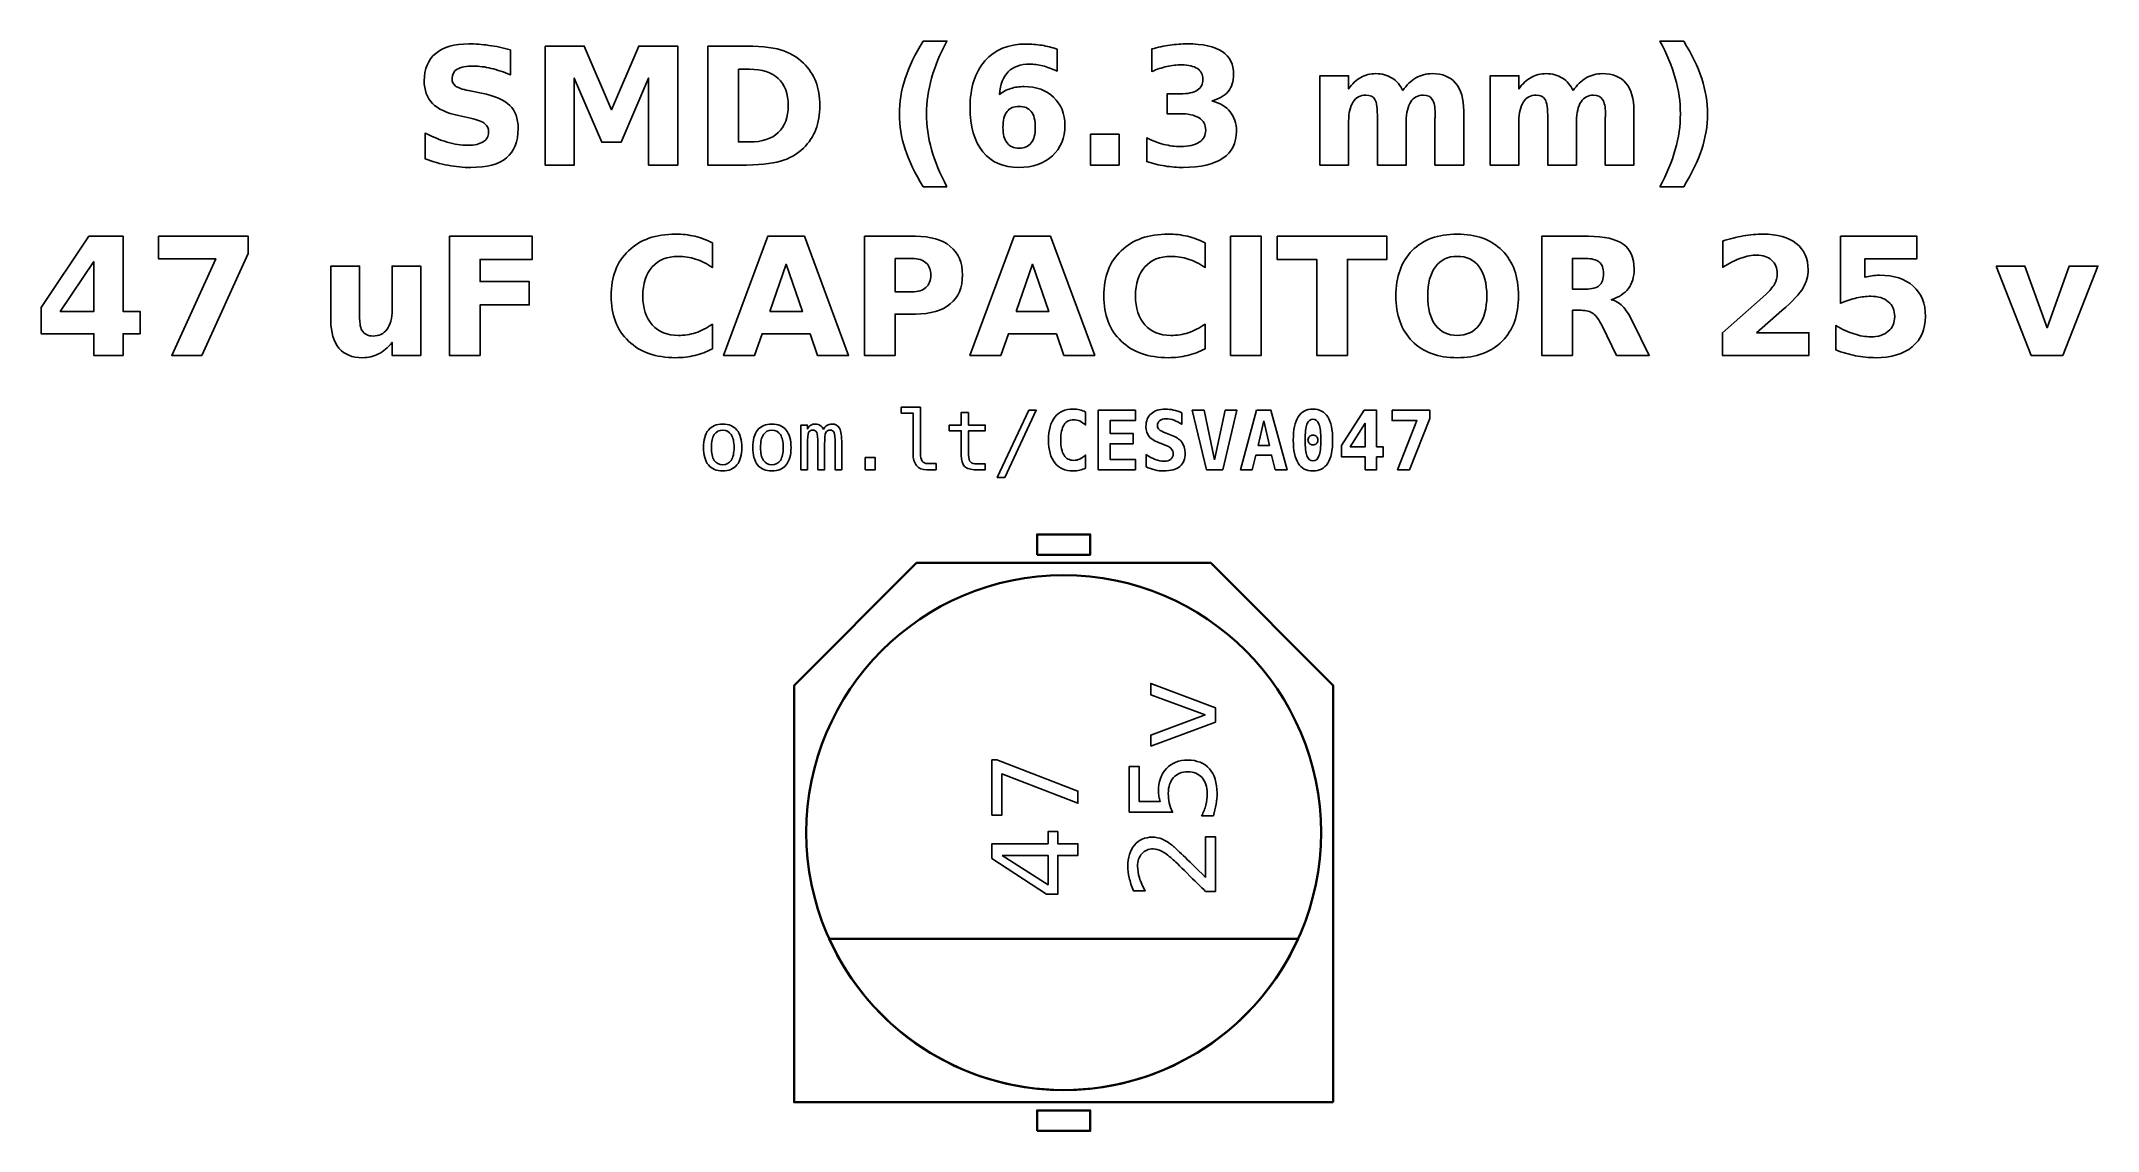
# Model space of a CAD drawing. Header units: centimetres. Extents: x -11.75 to -9.23, y -15.21 to -13.88.
import ezdxf

# ---------------------------------------------------------------- set-up
doc = ezdxf.new("R2010")
doc.units = ezdxf.units.CM
doc.header["$MEASUREMENT"] = 0
doc.layers.add('Layer 1', color=7, linetype='Continuous')

msp = doc.modelspace()

# ---------------------------------------------------------------- linework, layer by layer
at = {"layer": 'Layer 1', "color": 250, "lineweight": 35}
for points in [[(-10.5325, -14.51), (-10.4675, -14.51), (-10.4675, -14.485), (-10.5325, -14.485), (-10.5325, -14.51)], [(-10.5325, -15.215), (-10.4675, -15.215), (-10.4675, -15.19), (-10.5325, -15.19), (-10.5325, -15.215)]]:
    msp.add_lwpolyline(points, close=True, dxfattribs=at)
at = {"layer": 'Layer 1', "color": 250}
for points, knots in [([(-11.1772, -13.89198), (-11.1772, -13.89198), (-11.1772, -13.92281), (-11.1772, -13.92281), (-11.1772, -13.92281), (-11.1852, -13.91925), (-11.19303, -13.91655), (-11.20063, -13.91471), (-11.20063, -13.91471), (-11.20826, -13.91288), (-11.21546, -13.91198), (-11.22223, -13.91198), (-11.22223, -13.91198), (-11.2312, -13.91198), (-11.23786, -13.91321), (-11.24216, -13.91568), (-11.24216, -13.91568), (-11.24646, -13.91818), (-11.2486, -13.92201), (-11.2486, -13.92721), (-11.2486, -13.92721), (-11.2486, -13.93111), (-11.24716, -13.93418), (-11.24426, -13.93635), (-11.24426, -13.93635), (-11.24136, -13.93851), (-11.2361, -13.94041), (-11.22846, -13.94198), (-11.22846, -13.94198), (-11.22846, -13.94198), (-11.21246, -13.94518), (-11.21246, -13.94518), (-11.21246, -13.94518), (-11.19623, -13.94845), (-11.18473, -13.95338), (-11.1779, -13.96005), (-11.1779, -13.96005), (-11.17106, -13.96668), (-11.16763, -13.97611), (-11.16763, -13.98835), (-11.16763, -13.98835), (-11.16763, -14.00445), (-11.1724, -14.01641), (-11.18193, -14.02425), (-11.18193, -14.02425), (-11.19146, -14.03208), (-11.20603, -14.03601), (-11.22563, -14.03601), (-11.22563, -14.03601), (-11.2349, -14.03601), (-11.24416, -14.03515), (-11.25346, -14.03338), (-11.25346, -14.03338), (-11.26276, -14.03161), (-11.2721, -14.02901), (-11.2814, -14.02558), (-11.2814, -14.02558), (-11.2814, -14.02558), (-11.2814, -13.99385), (-11.2814, -13.99385), (-11.2814, -13.99385), (-11.2721, -13.99878), (-11.2631, -14.00251), (-11.2544, -14.00501), (-11.2544, -14.00501), (-11.2457, -14.00751), (-11.23733, -14.00878), (-11.22926, -14.00878), (-11.22926, -14.00878), (-11.22106, -14.00878), (-11.21476, -14.00741), (-11.2104, -14.00468), (-11.2104, -14.00468), (-11.20603, -14.00195), (-11.20386, -13.99805), (-11.20386, -13.99295), (-11.20386, -13.99295), (-11.20386, -13.98841), (-11.20533, -13.98488), (-11.2083, -13.98241), (-11.2083, -13.98241), (-11.21126, -13.97995), (-11.21716, -13.97771), (-11.22603, -13.97578), (-11.22603, -13.97578), (-11.22603, -13.97578), (-11.2406, -13.97255), (-11.2406, -13.97255), (-11.2406, -13.97255), (-11.25516, -13.96941), (-11.26583, -13.96445), (-11.27256, -13.95761), (-11.27256, -13.95761), (-11.2793, -13.95078), (-11.28266, -13.94155), (-11.28266, -13.92998), (-11.28266, -13.92998), (-11.28266, -13.91545), (-11.27796, -13.90428), (-11.2686, -13.89648), (-11.2686, -13.89648), (-11.25923, -13.88865), (-11.24576, -13.88475), (-11.22816, -13.88475), (-11.22816, -13.88475), (-11.22016, -13.88475), (-11.21193, -13.88535), (-11.20346, -13.88655), (-11.20346, -13.88655), (-11.195, -13.88775), (-11.18623, -13.88955), (-11.1772, -13.89198)], [0, 0, 0, 0, 0.0357143, 0.0357143, 0.0357143, 0.0357143, 0.0714286, 0.0714286, 0.0714286, 0.0714286, 0.1071429, 0.1071429, 0.1071429, 0.1071429, 0.1428571, 0.1428571, 0.1428571, 0.1428571, 0.1785714, 0.1785714, 0.1785714, 0.1785714, 0.2142857, 0.2142857, 0.2142857, 0.2142857, 0.25, 0.25, 0.25, 0.25, 0.2857143, 0.2857143, 0.2857143, 0.2857143, 0.3214286, 0.3214286, 0.3214286, 0.3214286, 0.3571429, 0.3571429, 0.3571429, 0.3571429, 0.3928571, 0.3928571, 0.3928571, 0.3928571, 0.4285714, 0.4285714, 0.4285714, 0.4285714, 0.4642857, 0.4642857, 0.4642857, 0.4642857, 0.5, 0.5, 0.5, 0.5, 0.5357143, 0.5357143, 0.5357143, 0.5357143, 0.5714286, 0.5714286, 0.5714286, 0.5714286, 0.6071429, 0.6071429, 0.6071429, 0.6071429, 0.6428571, 0.6428571, 0.6428571, 0.6428571, 0.6785714, 0.6785714, 0.6785714, 0.6785714, 0.7142857, 0.7142857, 0.7142857, 0.7142857, 0.75, 0.75, 0.75, 0.75, 0.7857143, 0.7857143, 0.7857143, 0.7857143, 0.8214286, 0.8214286, 0.8214286, 0.8214286, 0.8571429, 0.8571429, 0.8571429, 0.8571429, 0.8928571, 0.8928571, 0.8928571, 0.8928571, 0.9285714, 0.9285714, 0.9285714, 0.9285714, 0.9642857, 0.9642857, 0.9642857, 0.9642857, 1, 1, 1, 1]), ([(-11.13463, -13.88738), (-11.13463, -13.88738), (-11.0868, -13.88738), (-11.0868, -13.88738), (-11.0868, -13.88738), (-11.0868, -13.88738), (-11.05357, -13.96541), (-11.05357, -13.96541), (-11.05357, -13.96541), (-11.05357, -13.96541), (-11.02017, -13.88738), (-11.02017, -13.88738), (-11.02017, -13.88738), (-11.02017, -13.88738), (-10.97243, -13.88738), (-10.97243, -13.88738), (-10.97243, -13.88738), (-10.97243, -13.88738), (-10.97243, -14.03318), (-10.97243, -14.03318), (-10.97243, -14.03318), (-10.97243, -14.03318), (-11.00797, -14.03318), (-11.00797, -14.03318), (-11.00797, -14.03318), (-11.00797, -14.03318), (-11.00797, -13.92655), (-11.00797, -13.92655), (-11.00797, -13.92655), (-11.00797, -13.92655), (-11.04157, -14.00515), (-11.04157, -14.00515), (-11.04157, -14.00515), (-11.04157, -14.00515), (-11.0654, -14.00515), (-11.0654, -14.00515), (-11.0654, -14.00515), (-11.0654, -14.00515), (-11.099, -13.92655), (-11.099, -13.92655), (-11.099, -13.92655), (-11.099, -13.92655), (-11.099, -14.03318), (-11.099, -14.03318), (-11.099, -14.03318), (-11.099, -14.03318), (-11.13463, -14.03318), (-11.13463, -14.03318), (-11.13463, -14.03318), (-11.13463, -14.03318), (-11.13463, -13.88738), (-11.13463, -13.88738)], [0, 0, 0, 0, 0.0769231, 0.0769231, 0.0769231, 0.0769231, 0.1538462, 0.1538462, 0.1538462, 0.1538462, 0.2307692, 0.2307692, 0.2307692, 0.2307692, 0.3076923, 0.3076923, 0.3076923, 0.3076923, 0.3846154, 0.3846154, 0.3846154, 0.3846154, 0.4615385, 0.4615385, 0.4615385, 0.4615385, 0.5384615, 0.5384615, 0.5384615, 0.5384615, 0.6153846, 0.6153846, 0.6153846, 0.6153846, 0.6923077, 0.6923077, 0.6923077, 0.6923077, 0.7692308, 0.7692308, 0.7692308, 0.7692308, 0.8461538, 0.8461538, 0.8461538, 0.8461538, 0.9230769, 0.9230769, 0.9230769, 0.9230769, 1, 1, 1, 1]), ([(-10.9356, -13.88738), (-10.9356, -13.88738), (-10.89594, -13.88738), (-10.89594, -13.88738), (-10.89594, -13.88738), (-10.8738, -13.88738), (-10.85734, -13.88895), (-10.8465, -13.89211), (-10.8465, -13.89211), (-10.83567, -13.89528), (-10.82637, -13.90061), (-10.8186, -13.90818), (-10.8186, -13.90818), (-10.81177, -13.91475), (-10.8067, -13.92235), (-10.80337, -13.93095), (-10.80337, -13.93095), (-10.80007, -13.93951), (-10.7984, -13.94925), (-10.7984, -13.96015), (-10.7984, -13.96015), (-10.7984, -13.97115), (-10.80007, -13.98095), (-10.80337, -13.98958), (-10.80337, -13.98958), (-10.8067, -13.99821), (-10.81177, -14.00581), (-10.8186, -14.01238), (-10.8186, -14.01238), (-10.82644, -14.01995), (-10.8358, -14.02528), (-10.84674, -14.02845), (-10.84674, -14.02845), (-10.85767, -14.03161), (-10.87407, -14.03318), (-10.89594, -14.03318), (-10.89594, -14.03318), (-10.89594, -14.03318), (-10.9356, -14.03318), (-10.9356, -14.03318), (-10.9356, -14.03318), (-10.9356, -14.03318), (-10.9356, -13.88738), (-10.9356, -13.88738)], [0, 0, 0, 0, 0.0909091, 0.0909091, 0.0909091, 0.0909091, 0.1818182, 0.1818182, 0.1818182, 0.1818182, 0.2727273, 0.2727273, 0.2727273, 0.2727273, 0.3636364, 0.3636364, 0.3636364, 0.3636364, 0.4545455, 0.4545455, 0.4545455, 0.4545455, 0.5454545, 0.5454545, 0.5454545, 0.5454545, 0.6363636, 0.6363636, 0.6363636, 0.6363636, 0.7272727, 0.7272727, 0.7272727, 0.7272727, 0.8181818, 0.8181818, 0.8181818, 0.8181818, 0.9090909, 0.9090909, 0.9090909, 0.9090909, 1, 1, 1, 1]), ([(-10.64294, -14.05955), (-10.64294, -14.05955), (-10.67194, -14.05955), (-10.67194, -14.05955), (-10.67194, -14.05955), (-10.68191, -14.04348), (-10.68927, -14.02818), (-10.69401, -14.01368), (-10.69401, -14.01368), (-10.69877, -13.99921), (-10.70114, -13.98485), (-10.70114, -13.97058), (-10.70114, -13.97058), (-10.70114, -13.95631), (-10.69874, -13.94188), (-10.69397, -13.92728), (-10.69397, -13.92728), (-10.68917, -13.91265), (-10.68184, -13.89738), (-10.67194, -13.88141), (-10.67194, -13.88141), (-10.67194, -13.88141), (-10.64294, -13.88141), (-10.64294, -13.88141), (-10.64294, -13.88141), (-10.65127, -13.89685), (-10.65751, -13.91195), (-10.66167, -13.92668), (-10.66167, -13.92668), (-10.66584, -13.94141), (-10.66794, -13.95598), (-10.66794, -13.97038), (-10.66794, -13.97038), (-10.66794, -13.98478), (-10.66587, -13.99935), (-10.66174, -14.01415), (-10.66174, -14.01415), (-10.65761, -14.02891), (-10.65134, -14.04405), (-10.64294, -14.05955)], [0, 0, 0, 0, 0.1, 0.1, 0.1, 0.1, 0.2, 0.2, 0.2, 0.2, 0.3, 0.3, 0.3, 0.3, 0.4, 0.4, 0.4, 0.4, 0.5, 0.5, 0.5, 0.5, 0.6, 0.6, 0.6, 0.6, 0.7, 0.7, 0.7, 0.7, 0.8, 0.8, 0.8, 0.8, 0.9, 0.9, 0.9, 0.9, 1, 1, 1, 1]), ([(-10.50811, -13.89118), (-10.50811, -13.89118), (-10.50811, -13.91815), (-10.50811, -13.91815), (-10.50811, -13.91815), (-10.51431, -13.91521), (-10.52011, -13.91305), (-10.52557, -13.91165), (-10.52557, -13.91165), (-10.53104, -13.91025), (-10.53641, -13.90955), (-10.54161, -13.90955), (-10.54161, -13.90955), (-10.55281, -13.90955), (-10.56151, -13.91265), (-10.56777, -13.91888), (-10.56777, -13.91888), (-10.57401, -13.92508), (-10.57767, -13.93431), (-10.57871, -13.94655), (-10.57871, -13.94655), (-10.57441, -13.94338), (-10.56974, -13.94098), (-10.56474, -13.93938), (-10.56474, -13.93938), (-10.55974, -13.93778), (-10.55427, -13.93698), (-10.54834, -13.93698), (-10.54834, -13.93698), (-10.53344, -13.93698), (-10.52141, -13.94135), (-10.51227, -13.95008), (-10.51227, -13.95008), (-10.50311, -13.95878), (-10.49854, -13.97021), (-10.49854, -13.98435), (-10.49854, -13.98435), (-10.49854, -13.99998), (-10.50364, -14.01248), (-10.51387, -14.02191), (-10.51387, -14.02191), (-10.52407, -14.03131), (-10.53781, -14.03601), (-10.55497, -14.03601), (-10.55497, -14.03601), (-10.57391, -14.03601), (-10.58857, -14.02961), (-10.59897, -14.01681), (-10.59897, -14.01681), (-10.60934, -14.00405), (-10.61454, -13.98588), (-10.61454, -13.96238), (-10.61454, -13.96238), (-10.61454, -13.93831), (-10.60847, -13.91938), (-10.59634, -13.90561), (-10.59634, -13.90561), (-10.58417, -13.89185), (-10.56754, -13.88495), (-10.54637, -13.88495), (-10.54637, -13.88495), (-10.53967, -13.88495), (-10.53317, -13.88548), (-10.52684, -13.88651), (-10.52684, -13.88651), (-10.52054, -13.88755), (-10.51431, -13.88911), (-10.50811, -13.89118)], [0, 0, 0, 0, 0.0588235, 0.0588235, 0.0588235, 0.0588235, 0.1176471, 0.1176471, 0.1176471, 0.1176471, 0.1764706, 0.1764706, 0.1764706, 0.1764706, 0.2352941, 0.2352941, 0.2352941, 0.2352941, 0.2941176, 0.2941176, 0.2941176, 0.2941176, 0.3529412, 0.3529412, 0.3529412, 0.3529412, 0.4117647, 0.4117647, 0.4117647, 0.4117647, 0.4705882, 0.4705882, 0.4705882, 0.4705882, 0.5294118, 0.5294118, 0.5294118, 0.5294118, 0.5882353, 0.5882353, 0.5882353, 0.5882353, 0.6470588, 0.6470588, 0.6470588, 0.6470588, 0.7058824, 0.7058824, 0.7058824, 0.7058824, 0.7647059, 0.7647059, 0.7647059, 0.7647059, 0.8235294, 0.8235294, 0.8235294, 0.8235294, 0.8823529, 0.8823529, 0.8823529, 0.8823529, 0.9411765, 0.9411765, 0.9411765, 0.9411765, 1, 1, 1, 1]), ([(-10.31863, -13.95455), (-10.30883, -13.95708), (-10.30133, -13.96151), (-10.29623, -13.96778), (-10.29623, -13.96778), (-10.29113, -13.97408), (-10.28857, -13.98205), (-10.28857, -13.99175), (-10.28857, -13.99175), (-10.28857, -14.00621), (-10.2941, -14.01721), (-10.30517, -14.02475), (-10.30517, -14.02475), (-10.31623, -14.03225), (-10.33237, -14.03601), (-10.3536, -14.03601), (-10.3536, -14.03601), (-10.3611, -14.03601), (-10.3686, -14.03541), (-10.37613, -14.03421), (-10.37613, -14.03421), (-10.38363, -14.03301), (-10.39107, -14.03118), (-10.39843, -14.02878), (-10.39843, -14.02878), (-10.39843, -14.02878), (-10.39843, -13.99978), (-10.39843, -13.99978), (-10.39843, -13.99978), (-10.3914, -14.00328), (-10.38443, -14.00595), (-10.3775, -14.00775), (-10.3775, -14.00775), (-10.37057, -14.00951), (-10.36373, -14.01041), (-10.35703, -14.01041), (-10.35703, -14.01041), (-10.34707, -14.01041), (-10.33943, -14.00868), (-10.33413, -14.00525), (-10.33413, -14.00525), (-10.32883, -14.00178), (-10.32617, -13.99685), (-10.32617, -13.99038), (-10.32617, -13.99038), (-10.32617, -13.98375), (-10.3289, -13.97871), (-10.33433, -13.97531), (-10.33433, -13.97531), (-10.33977, -13.97188), (-10.3478, -13.97018), (-10.3584, -13.97018), (-10.3584, -13.97018), (-10.3584, -13.97018), (-10.37343, -13.97018), (-10.37343, -13.97018), (-10.37343, -13.97018), (-10.37343, -13.97018), (-10.37343, -13.94595), (-10.37343, -13.94595), (-10.37343, -13.94595), (-10.37343, -13.94595), (-10.35763, -13.94595), (-10.35763, -13.94595), (-10.35763, -13.94595), (-10.34817, -13.94595), (-10.34117, -13.94448), (-10.33653, -13.94151), (-10.33653, -13.94151), (-10.3319, -13.93855), (-10.3296, -13.93405), (-10.3296, -13.92801), (-10.3296, -13.92801), (-10.3296, -13.92241), (-10.33183, -13.91808), (-10.33633, -13.91505), (-10.33633, -13.91505), (-10.34083, -13.91198), (-10.34717, -13.91045), (-10.35537, -13.91045), (-10.35537, -13.91045), (-10.36143, -13.91045), (-10.36753, -13.91111), (-10.37373, -13.91248), (-10.37373, -13.91248), (-10.3799, -13.91385), (-10.38603, -13.91588), (-10.39217, -13.91855), (-10.39217, -13.91855), (-10.39217, -13.91855), (-10.39217, -13.89101), (-10.39217, -13.89101), (-10.39217, -13.89101), (-10.38473, -13.88891), (-10.3774, -13.88735), (-10.3701, -13.88631), (-10.3701, -13.88631), (-10.3628, -13.88528), (-10.35567, -13.88475), (-10.34863, -13.88475), (-10.34863, -13.88475), (-10.3297, -13.88475), (-10.3155, -13.88785), (-10.3061, -13.89408), (-10.3061, -13.89408), (-10.2967, -13.90028), (-10.292, -13.90965), (-10.292, -13.92215), (-10.292, -13.92215), (-10.292, -13.93065), (-10.29423, -13.93765), (-10.29873, -13.94308), (-10.29873, -13.94308), (-10.30323, -13.94851), (-10.30987, -13.95235), (-10.31863, -13.95455)], [0, 0, 0, 0, 0.0344828, 0.0344828, 0.0344828, 0.0344828, 0.0689655, 0.0689655, 0.0689655, 0.0689655, 0.1034483, 0.1034483, 0.1034483, 0.1034483, 0.137931, 0.137931, 0.137931, 0.137931, 0.1724138, 0.1724138, 0.1724138, 0.1724138, 0.2068966, 0.2068966, 0.2068966, 0.2068966, 0.2413793, 0.2413793, 0.2413793, 0.2413793, 0.2758621, 0.2758621, 0.2758621, 0.2758621, 0.3103448, 0.3103448, 0.3103448, 0.3103448, 0.3448276, 0.3448276, 0.3448276, 0.3448276, 0.3793103, 0.3793103, 0.3793103, 0.3793103, 0.4137931, 0.4137931, 0.4137931, 0.4137931, 0.4482759, 0.4482759, 0.4482759, 0.4482759, 0.4827586, 0.4827586, 0.4827586, 0.4827586, 0.5172414, 0.5172414, 0.5172414, 0.5172414, 0.5517241, 0.5517241, 0.5517241, 0.5517241, 0.5862069, 0.5862069, 0.5862069, 0.5862069, 0.6206897, 0.6206897, 0.6206897, 0.6206897, 0.6551724, 0.6551724, 0.6551724, 0.6551724, 0.6896552, 0.6896552, 0.6896552, 0.6896552, 0.7241379, 0.7241379, 0.7241379, 0.7241379, 0.7586207, 0.7586207, 0.7586207, 0.7586207, 0.7931034, 0.7931034, 0.7931034, 0.7931034, 0.8275862, 0.8275862, 0.8275862, 0.8275862, 0.862069, 0.862069, 0.862069, 0.862069, 0.8965517, 0.8965517, 0.8965517, 0.8965517, 0.9310345, 0.9310345, 0.9310345, 0.9310345, 0.9655172, 0.9655172, 0.9655172, 0.9655172, 1, 1, 1, 1]), ([(-9.7702, -14.05955), (-9.76187, -14.04405), (-9.7556, -14.02891), (-9.75143, -14.01415), (-9.75143, -14.01415), (-9.74727, -13.99935), (-9.7452, -13.98478), (-9.7452, -13.97038), (-9.7452, -13.97038), (-9.7452, -13.95598), (-9.74727, -13.94141), (-9.75143, -13.92668), (-9.75143, -13.92668), (-9.7556, -13.91195), (-9.76187, -13.89685), (-9.7702, -13.88141), (-9.7702, -13.88141), (-9.7702, -13.88141), (-9.7412, -13.88141), (-9.7412, -13.88141), (-9.7412, -13.88141), (-9.7313, -13.89738), (-9.72397, -13.91265), (-9.71917, -13.92728), (-9.71917, -13.92728), (-9.7144, -13.94188), (-9.712, -13.95631), (-9.712, -13.97058), (-9.712, -13.97058), (-9.712, -13.98485), (-9.71437, -13.99921), (-9.71913, -14.01368), (-9.71913, -14.01368), (-9.72387, -14.02818), (-9.73123, -14.04348), (-9.7412, -14.05955), (-9.7412, -14.05955), (-9.7412, -14.05955), (-9.7702, -14.05955), (-9.7702, -14.05955)], [0, 0, 0, 0, 0.1, 0.1, 0.1, 0.1, 0.2, 0.2, 0.2, 0.2, 0.3, 0.3, 0.3, 0.3, 0.4, 0.4, 0.4, 0.4, 0.5, 0.5, 0.5, 0.5, 0.6, 0.6, 0.6, 0.6, 0.7, 0.7, 0.7, 0.7, 0.8, 0.8, 0.8, 0.8, 0.9, 0.9, 0.9, 0.9, 1, 1, 1, 1]), ([(-10.898, -13.91581), (-10.898, -13.91581), (-10.898, -14.00475), (-10.898, -14.00475), (-10.898, -14.00475), (-10.898, -14.00475), (-10.88454, -14.00475), (-10.88454, -14.00475), (-10.88454, -14.00475), (-10.86917, -14.00475), (-10.85744, -14.00095), (-10.84934, -13.99331), (-10.84934, -13.99331), (-10.84124, -13.98571), (-10.83717, -13.97465), (-10.83717, -13.96015), (-10.83717, -13.96015), (-10.83717, -13.94568), (-10.8412, -13.93468), (-10.84927, -13.92715), (-10.84927, -13.92715), (-10.85734, -13.91958), (-10.8691, -13.91581), (-10.88454, -13.91581), (-10.88454, -13.91581), (-10.88454, -13.91581), (-10.898, -13.91581), (-10.898, -13.91581)], [0, 0, 0, 0, 0.1428571, 0.1428571, 0.1428571, 0.1428571, 0.2857143, 0.2857143, 0.2857143, 0.2857143, 0.4285714, 0.4285714, 0.4285714, 0.4285714, 0.5714286, 0.5714286, 0.5714286, 0.5714286, 0.7142857, 0.7142857, 0.7142857, 0.7142857, 0.8571429, 0.8571429, 0.8571429, 0.8571429, 1, 1, 1, 1]), ([(-10.08483, -13.94198), (-10.0804, -13.93521), (-10.07517, -13.93005), (-10.06907, -13.92651), (-10.06907, -13.92651), (-10.06297, -13.92295), (-10.0563, -13.92118), (-10.049, -13.92118), (-10.049, -13.92118), (-10.03643, -13.92118), (-10.02687, -13.92505), (-10.0203, -13.93281), (-10.0203, -13.93281), (-10.01373, -13.94055), (-10.01043, -13.95181), (-10.01043, -13.96658), (-10.01043, -13.96658), (-10.01043, -13.96658), (-10.01043, -14.03318), (-10.01043, -14.03318), (-10.01043, -14.03318), (-10.01043, -14.03318), (-10.0456, -14.03318), (-10.0456, -14.03318), (-10.0456, -14.03318), (-10.0456, -14.03318), (-10.0456, -13.97615), (-10.0456, -13.97615), (-10.0456, -13.97615), (-10.04553, -13.97531), (-10.0455, -13.97445), (-10.04547, -13.97351), (-10.04547, -13.97351), (-10.04543, -13.97261), (-10.0454, -13.97131), (-10.0454, -13.96961), (-10.0454, -13.96961), (-10.0454, -13.96188), (-10.04653, -13.95625), (-10.04883, -13.95278), (-10.04883, -13.95278), (-10.0511, -13.94928), (-10.05477, -13.94755), (-10.05983, -13.94755), (-10.05983, -13.94755), (-10.0665, -13.94755), (-10.0716, -13.95028), (-10.07523, -13.95575), (-10.07523, -13.95575), (-10.07883, -13.96121), (-10.0807, -13.96911), (-10.08083, -13.97948), (-10.08083, -13.97948), (-10.08083, -13.97948), (-10.08083, -14.03318), (-10.08083, -14.03318), (-10.08083, -14.03318), (-10.08083, -14.03318), (-10.116, -14.03318), (-10.116, -14.03318), (-10.116, -14.03318), (-10.116, -14.03318), (-10.116, -13.97615), (-10.116, -13.97615), (-10.116, -13.97615), (-10.116, -13.96405), (-10.11703, -13.95625), (-10.11913, -13.95278), (-10.11913, -13.95278), (-10.1212, -13.94928), (-10.1249, -13.94755), (-10.13023, -13.94755), (-10.13023, -13.94755), (-10.13697, -13.94755), (-10.14213, -13.95031), (-10.14577, -13.95581), (-10.14577, -13.95581), (-10.1494, -13.96131), (-10.15123, -13.96915), (-10.15123, -13.97938), (-10.15123, -13.97938), (-10.15123, -13.97938), (-10.15123, -14.03318), (-10.15123, -14.03318), (-10.15123, -14.03318), (-10.15123, -14.03318), (-10.1864, -14.03318), (-10.1864, -14.03318), (-10.1864, -14.03318), (-10.1864, -14.03318), (-10.1864, -13.92381), (-10.1864, -13.92381), (-10.1864, -13.92381), (-10.1864, -13.92381), (-10.15123, -13.92381), (-10.15123, -13.92381), (-10.15123, -13.92381), (-10.15123, -13.92381), (-10.15123, -13.93985), (-10.15123, -13.93985), (-10.15123, -13.93985), (-10.14693, -13.93365), (-10.142, -13.92901), (-10.13643, -13.92588), (-10.13643, -13.92588), (-10.13087, -13.92275), (-10.12473, -13.92118), (-10.11803, -13.92118), (-10.11803, -13.92118), (-10.1105, -13.92118), (-10.1038, -13.92301), (-10.09803, -13.92665), (-10.09803, -13.92665), (-10.09223, -13.93031), (-10.08783, -13.93541), (-10.08483, -13.94198)], [0, 0, 0, 0, 0.0344828, 0.0344828, 0.0344828, 0.0344828, 0.0689655, 0.0689655, 0.0689655, 0.0689655, 0.1034483, 0.1034483, 0.1034483, 0.1034483, 0.137931, 0.137931, 0.137931, 0.137931, 0.1724138, 0.1724138, 0.1724138, 0.1724138, 0.2068966, 0.2068966, 0.2068966, 0.2068966, 0.2413793, 0.2413793, 0.2413793, 0.2413793, 0.2758621, 0.2758621, 0.2758621, 0.2758621, 0.3103448, 0.3103448, 0.3103448, 0.3103448, 0.3448276, 0.3448276, 0.3448276, 0.3448276, 0.3793103, 0.3793103, 0.3793103, 0.3793103, 0.4137931, 0.4137931, 0.4137931, 0.4137931, 0.4482759, 0.4482759, 0.4482759, 0.4482759, 0.4827586, 0.4827586, 0.4827586, 0.4827586, 0.5172414, 0.5172414, 0.5172414, 0.5172414, 0.5517241, 0.5517241, 0.5517241, 0.5517241, 0.5862069, 0.5862069, 0.5862069, 0.5862069, 0.6206897, 0.6206897, 0.6206897, 0.6206897, 0.6551724, 0.6551724, 0.6551724, 0.6551724, 0.6896552, 0.6896552, 0.6896552, 0.6896552, 0.7241379, 0.7241379, 0.7241379, 0.7241379, 0.7586207, 0.7586207, 0.7586207, 0.7586207, 0.7931034, 0.7931034, 0.7931034, 0.7931034, 0.8275862, 0.8275862, 0.8275862, 0.8275862, 0.862069, 0.862069, 0.862069, 0.862069, 0.8965517, 0.8965517, 0.8965517, 0.8965517, 0.9310345, 0.9310345, 0.9310345, 0.9310345, 0.9655172, 0.9655172, 0.9655172, 0.9655172, 1, 1, 1, 1]), ([(-9.87643, -13.94198), (-9.872, -13.93521), (-9.86677, -13.93005), (-9.86067, -13.92651), (-9.86067, -13.92651), (-9.85457, -13.92295), (-9.8479, -13.92118), (-9.8406, -13.92118), (-9.8406, -13.92118), (-9.82803, -13.92118), (-9.81847, -13.92505), (-9.8119, -13.93281), (-9.8119, -13.93281), (-9.80533, -13.94055), (-9.80203, -13.95181), (-9.80203, -13.96658), (-9.80203, -13.96658), (-9.80203, -13.96658), (-9.80203, -14.03318), (-9.80203, -14.03318), (-9.80203, -14.03318), (-9.80203, -14.03318), (-9.8372, -14.03318), (-9.8372, -14.03318), (-9.8372, -14.03318), (-9.8372, -14.03318), (-9.8372, -13.97615), (-9.8372, -13.97615), (-9.8372, -13.97615), (-9.83713, -13.97531), (-9.8371, -13.97445), (-9.83707, -13.97351), (-9.83707, -13.97351), (-9.83703, -13.97261), (-9.837, -13.97131), (-9.837, -13.96961), (-9.837, -13.96961), (-9.837, -13.96188), (-9.83813, -13.95625), (-9.84043, -13.95278), (-9.84043, -13.95278), (-9.8427, -13.94928), (-9.84637, -13.94755), (-9.85143, -13.94755), (-9.85143, -13.94755), (-9.8581, -13.94755), (-9.8632, -13.95028), (-9.86683, -13.95575), (-9.86683, -13.95575), (-9.87043, -13.96121), (-9.8723, -13.96911), (-9.87243, -13.97948), (-9.87243, -13.97948), (-9.87243, -13.97948), (-9.87243, -14.03318), (-9.87243, -14.03318), (-9.87243, -14.03318), (-9.87243, -14.03318), (-9.9076, -14.03318), (-9.9076, -14.03318), (-9.9076, -14.03318), (-9.9076, -14.03318), (-9.9076, -13.97615), (-9.9076, -13.97615), (-9.9076, -13.97615), (-9.9076, -13.96405), (-9.90863, -13.95625), (-9.91073, -13.95278), (-9.91073, -13.95278), (-9.9128, -13.94928), (-9.9165, -13.94755), (-9.92183, -13.94755), (-9.92183, -13.94755), (-9.92857, -13.94755), (-9.93373, -13.95031), (-9.93737, -13.95581), (-9.93737, -13.95581), (-9.941, -13.96131), (-9.94283, -13.96915), (-9.94283, -13.97938), (-9.94283, -13.97938), (-9.94283, -13.97938), (-9.94283, -14.03318), (-9.94283, -14.03318), (-9.94283, -14.03318), (-9.94283, -14.03318), (-9.978, -14.03318), (-9.978, -14.03318), (-9.978, -14.03318), (-9.978, -14.03318), (-9.978, -13.92381), (-9.978, -13.92381), (-9.978, -13.92381), (-9.978, -13.92381), (-9.94283, -13.92381), (-9.94283, -13.92381), (-9.94283, -13.92381), (-9.94283, -13.92381), (-9.94283, -13.93985), (-9.94283, -13.93985), (-9.94283, -13.93985), (-9.93853, -13.93365), (-9.9336, -13.92901), (-9.92803, -13.92588), (-9.92803, -13.92588), (-9.92247, -13.92275), (-9.91633, -13.92118), (-9.90963, -13.92118), (-9.90963, -13.92118), (-9.9021, -13.92118), (-9.8954, -13.92301), (-9.88963, -13.92665), (-9.88963, -13.92665), (-9.88383, -13.93031), (-9.87943, -13.93541), (-9.87643, -13.94198)], [0, 0, 0, 0, 0.0344828, 0.0344828, 0.0344828, 0.0344828, 0.0689655, 0.0689655, 0.0689655, 0.0689655, 0.1034483, 0.1034483, 0.1034483, 0.1034483, 0.137931, 0.137931, 0.137931, 0.137931, 0.1724138, 0.1724138, 0.1724138, 0.1724138, 0.2068966, 0.2068966, 0.2068966, 0.2068966, 0.2413793, 0.2413793, 0.2413793, 0.2413793, 0.2758621, 0.2758621, 0.2758621, 0.2758621, 0.3103448, 0.3103448, 0.3103448, 0.3103448, 0.3448276, 0.3448276, 0.3448276, 0.3448276, 0.3793103, 0.3793103, 0.3793103, 0.3793103, 0.4137931, 0.4137931, 0.4137931, 0.4137931, 0.4482759, 0.4482759, 0.4482759, 0.4482759, 0.4827586, 0.4827586, 0.4827586, 0.4827586, 0.5172414, 0.5172414, 0.5172414, 0.5172414, 0.5517241, 0.5517241, 0.5517241, 0.5517241, 0.5862069, 0.5862069, 0.5862069, 0.5862069, 0.6206897, 0.6206897, 0.6206897, 0.6206897, 0.6551724, 0.6551724, 0.6551724, 0.6551724, 0.6896552, 0.6896552, 0.6896552, 0.6896552, 0.7241379, 0.7241379, 0.7241379, 0.7241379, 0.7586207, 0.7586207, 0.7586207, 0.7586207, 0.7931034, 0.7931034, 0.7931034, 0.7931034, 0.8275862, 0.8275862, 0.8275862, 0.8275862, 0.862069, 0.862069, 0.862069, 0.862069, 0.8965517, 0.8965517, 0.8965517, 0.8965517, 0.9310345, 0.9310345, 0.9310345, 0.9310345, 0.9655172, 0.9655172, 0.9655172, 0.9655172, 1, 1, 1, 1]), ([(-10.55457, -13.96121), (-10.56117, -13.96121), (-10.56611, -13.96335), (-10.56937, -13.96761), (-10.56937, -13.96761), (-10.57267, -13.97188), (-10.57431, -13.97828), (-10.57431, -13.98678), (-10.57431, -13.98678), (-10.57431, -13.99531), (-10.57267, -14.00171), (-10.56937, -14.00598), (-10.56937, -14.00598), (-10.56611, -14.01025), (-10.56117, -14.01238), (-10.55457, -14.01238), (-10.55457, -14.01238), (-10.54794, -14.01238), (-10.54297, -14.01025), (-10.53971, -14.00598), (-10.53971, -14.00598), (-10.53641, -14.00171), (-10.53477, -13.99531), (-10.53477, -13.98678), (-10.53477, -13.98678), (-10.53477, -13.97828), (-10.53641, -13.97188), (-10.53971, -13.96761), (-10.53971, -13.96761), (-10.54297, -13.96335), (-10.54794, -13.96121), (-10.55457, -13.96121)], [0, 0, 0, 0, 0.125, 0.125, 0.125, 0.125, 0.25, 0.25, 0.25, 0.25, 0.375, 0.375, 0.375, 0.375, 0.5, 0.5, 0.5, 0.5, 0.625, 0.625, 0.625, 0.625, 0.75, 0.75, 0.75, 0.75, 0.875, 0.875, 0.875, 0.875, 1, 1, 1, 1]), ([(-10.46737, -13.99538), (-10.46737, -13.99538), (-10.4322, -13.99538), (-10.4322, -13.99538), (-10.4322, -13.99538), (-10.4322, -13.99538), (-10.4322, -14.03318), (-10.4322, -14.03318), (-10.4322, -14.03318), (-10.4322, -14.03318), (-10.46737, -14.03318), (-10.46737, -14.03318), (-10.46737, -14.03318), (-10.46737, -14.03318), (-10.46737, -13.99538), (-10.46737, -13.99538)], [0, 0, 0, 0, 0.25, 0.25, 0.25, 0.25, 0.5, 0.5, 0.5, 0.5, 0.75, 0.75, 0.75, 0.75, 1, 1, 1, 1]), ([(-11.69308, -14.12018), (-11.69308, -14.12018), (-11.65128, -14.12018), (-11.65128, -14.12018), (-11.65128, -14.12018), (-11.65128, -14.12018), (-11.65128, -14.21218), (-11.65128, -14.21218), (-11.65128, -14.21218), (-11.65128, -14.21218), (-11.63048, -14.21218), (-11.63048, -14.21218), (-11.63048, -14.21218), (-11.63048, -14.21218), (-11.63048, -14.23941), (-11.63048, -14.23941), (-11.63048, -14.23941), (-11.63048, -14.23941), (-11.65128, -14.23941), (-11.65128, -14.23941), (-11.65128, -14.23941), (-11.65128, -14.23941), (-11.65128, -14.26598), (-11.65128, -14.26598), (-11.65128, -14.26598), (-11.65128, -14.26598), (-11.68681, -14.26598), (-11.68681, -14.26598), (-11.68681, -14.26598), (-11.68681, -14.26598), (-11.68681, -14.23941), (-11.68681, -14.23941), (-11.68681, -14.23941), (-11.68681, -14.23941), (-11.75148, -14.23941), (-11.75148, -14.23941), (-11.75148, -14.23941), (-11.75148, -14.23941), (-11.75148, -14.20718), (-11.75148, -14.20718), (-11.75148, -14.20718), (-11.75148, -14.20718), (-11.69308, -14.12018), (-11.69308, -14.12018)], [0, 0, 0, 0, 0.0909091, 0.0909091, 0.0909091, 0.0909091, 0.1818182, 0.1818182, 0.1818182, 0.1818182, 0.2727273, 0.2727273, 0.2727273, 0.2727273, 0.3636364, 0.3636364, 0.3636364, 0.3636364, 0.4545455, 0.4545455, 0.4545455, 0.4545455, 0.5454545, 0.5454545, 0.5454545, 0.5454545, 0.6363636, 0.6363636, 0.6363636, 0.6363636, 0.7272727, 0.7272727, 0.7272727, 0.7272727, 0.8181818, 0.8181818, 0.8181818, 0.8181818, 0.9090909, 0.9090909, 0.9090909, 0.9090909, 1, 1, 1, 1]), ([(-11.60794, -14.12018), (-11.60794, -14.12018), (-11.49808, -14.12018), (-11.49808, -14.12018), (-11.49808, -14.12018), (-11.49808, -14.12018), (-11.49808, -14.14138), (-11.49808, -14.14138), (-11.49808, -14.14138), (-11.49808, -14.14138), (-11.55491, -14.26598), (-11.55491, -14.26598), (-11.55491, -14.26598), (-11.55491, -14.26598), (-11.59154, -14.26598), (-11.59154, -14.26598), (-11.59154, -14.26598), (-11.59154, -14.26598), (-11.53771, -14.14781), (-11.53771, -14.14781), (-11.53771, -14.14781), (-11.53771, -14.14781), (-11.60794, -14.14781), (-11.60794, -14.14781), (-11.60794, -14.14781), (-11.60794, -14.14781), (-11.60794, -14.12018), (-11.60794, -14.12018)], [0, 0, 0, 0, 0.1428571, 0.1428571, 0.1428571, 0.1428571, 0.2857143, 0.2857143, 0.2857143, 0.2857143, 0.4285714, 0.4285714, 0.4285714, 0.4285714, 0.5714286, 0.5714286, 0.5714286, 0.5714286, 0.7142857, 0.7142857, 0.7142857, 0.7142857, 0.8571429, 0.8571429, 0.8571429, 0.8571429, 1, 1, 1, 1]), ([(-11.25177, -14.12018), (-11.25177, -14.12018), (-11.15031, -14.12018), (-11.15031, -14.12018), (-11.15031, -14.12018), (-11.15031, -14.12018), (-11.15031, -14.14861), (-11.15031, -14.14861), (-11.15031, -14.14861), (-11.15031, -14.14861), (-11.21417, -14.14861), (-11.21417, -14.14861), (-11.21417, -14.14861), (-11.21417, -14.14861), (-11.21417, -14.17575), (-11.21417, -14.17575), (-11.21417, -14.17575), (-11.21417, -14.17575), (-11.15411, -14.17575), (-11.15411, -14.17575), (-11.15411, -14.17575), (-11.15411, -14.17575), (-11.15411, -14.20418), (-11.15411, -14.20418), (-11.15411, -14.20418), (-11.15411, -14.20418), (-11.21417, -14.20418), (-11.21417, -14.20418), (-11.21417, -14.20418), (-11.21417, -14.20418), (-11.21417, -14.26598), (-11.21417, -14.26598), (-11.21417, -14.26598), (-11.21417, -14.26598), (-11.25177, -14.26598), (-11.25177, -14.26598), (-11.25177, -14.26598), (-11.25177, -14.26598), (-11.25177, -14.12018), (-11.25177, -14.12018)], [0, 0, 0, 0, 0.1, 0.1, 0.1, 0.1, 0.2, 0.2, 0.2, 0.2, 0.3, 0.3, 0.3, 0.3, 0.4, 0.4, 0.4, 0.4, 0.5, 0.5, 0.5, 0.5, 0.6, 0.6, 0.6, 0.6, 0.7, 0.7, 0.7, 0.7, 0.8, 0.8, 0.8, 0.8, 0.9, 0.9, 0.9, 0.9, 1, 1, 1, 1]), ([(-10.92988, -14.25798), (-10.93678, -14.26155), (-10.94398, -14.26425), (-10.95148, -14.26608), (-10.95148, -14.26608), (-10.95895, -14.26791), (-10.96678, -14.26881), (-10.97491, -14.26881), (-10.97491, -14.26881), (-10.99918, -14.26881), (-11.01841, -14.26201), (-11.03261, -14.24845), (-11.03261, -14.24845), (-11.04681, -14.23488), (-11.05391, -14.21648), (-11.05391, -14.19321), (-11.05391, -14.19321), (-11.05391, -14.16991), (-11.04681, -14.15148), (-11.03261, -14.13791), (-11.03261, -14.13791), (-11.01841, -14.12435), (-10.99918, -14.11755), (-10.97491, -14.11755), (-10.97491, -14.11755), (-10.96678, -14.11755), (-10.95895, -14.11845), (-10.95148, -14.12028), (-10.95148, -14.12028), (-10.94398, -14.12211), (-10.93678, -14.12481), (-10.92988, -14.12838), (-10.92988, -14.12838), (-10.92988, -14.12838), (-10.92988, -14.15855), (-10.92988, -14.15855), (-10.92988, -14.15855), (-10.93685, -14.15378), (-10.94371, -14.15031), (-10.95048, -14.14811), (-10.95048, -14.14811), (-10.95725, -14.14588), (-10.96438, -14.14478), (-10.97188, -14.14478), (-10.97188, -14.14478), (-10.98528, -14.14478), (-10.99585, -14.14908), (-11.00351, -14.15768), (-11.00351, -14.15768), (-11.01121, -14.16628), (-11.01505, -14.17811), (-11.01505, -14.19321), (-11.01505, -14.19321), (-11.01505, -14.20828), (-11.01121, -14.22008), (-11.00351, -14.22868), (-11.00351, -14.22868), (-10.99585, -14.23728), (-10.98528, -14.24158), (-10.97188, -14.24158), (-10.97188, -14.24158), (-10.96438, -14.24158), (-10.95725, -14.24048), (-10.95048, -14.23825), (-10.95048, -14.23825), (-10.94371, -14.23605), (-10.93685, -14.23258), (-10.92988, -14.22781), (-10.92988, -14.22781), (-10.92988, -14.22781), (-10.92988, -14.25798), (-10.92988, -14.25798)], [0, 0, 0, 0, 0.0555556, 0.0555556, 0.0555556, 0.0555556, 0.1111111, 0.1111111, 0.1111111, 0.1111111, 0.1666667, 0.1666667, 0.1666667, 0.1666667, 0.2222222, 0.2222222, 0.2222222, 0.2222222, 0.2777778, 0.2777778, 0.2777778, 0.2777778, 0.3333333, 0.3333333, 0.3333333, 0.3333333, 0.3888889, 0.3888889, 0.3888889, 0.3888889, 0.4444444, 0.4444444, 0.4444444, 0.4444444, 0.5, 0.5, 0.5, 0.5, 0.5555556, 0.5555556, 0.5555556, 0.5555556, 0.6111111, 0.6111111, 0.6111111, 0.6111111, 0.6666667, 0.6666667, 0.6666667, 0.6666667, 0.7222222, 0.7222222, 0.7222222, 0.7222222, 0.7777778, 0.7777778, 0.7777778, 0.7777778, 0.8333333, 0.8333333, 0.8333333, 0.8333333, 0.8888889, 0.8888889, 0.8888889, 0.8888889, 0.9444444, 0.9444444, 0.9444444, 0.9444444, 1, 1, 1, 1]), ([(-10.81028, -14.23945), (-10.81028, -14.23945), (-10.86908, -14.23945), (-10.86908, -14.23945), (-10.86908, -14.23945), (-10.86908, -14.23945), (-10.87834, -14.26598), (-10.87834, -14.26598), (-10.87834, -14.26598), (-10.87834, -14.26598), (-10.91614, -14.26598), (-10.91614, -14.26598), (-10.91614, -14.26598), (-10.91614, -14.26598), (-10.86214, -14.12018), (-10.86214, -14.12018), (-10.86214, -14.12018), (-10.86214, -14.12018), (-10.81731, -14.12018), (-10.81731, -14.12018), (-10.81731, -14.12018), (-10.81731, -14.12018), (-10.76331, -14.26598), (-10.76331, -14.26598), (-10.76331, -14.26598), (-10.76331, -14.26598), (-10.80111, -14.26598), (-10.80111, -14.26598), (-10.80111, -14.26598), (-10.80111, -14.26598), (-10.81028, -14.23945), (-10.81028, -14.23945)], [0, 0, 0, 0, 0.125, 0.125, 0.125, 0.125, 0.25, 0.25, 0.25, 0.25, 0.375, 0.375, 0.375, 0.375, 0.5, 0.5, 0.5, 0.5, 0.625, 0.625, 0.625, 0.625, 0.75, 0.75, 0.75, 0.75, 0.875, 0.875, 0.875, 0.875, 1, 1, 1, 1]), ([(-10.74394, -14.12018), (-10.74394, -14.12018), (-10.68154, -14.12018), (-10.68154, -14.12018), (-10.68154, -14.12018), (-10.66298, -14.12018), (-10.64874, -14.12431), (-10.63881, -14.13255), (-10.63881, -14.13255), (-10.62888, -14.14078), (-10.62391, -14.15251), (-10.62391, -14.16775), (-10.62391, -14.16775), (-10.62391, -14.18301), (-10.62888, -14.19478), (-10.63881, -14.20301), (-10.63881, -14.20301), (-10.64874, -14.21125), (-10.66298, -14.21538), (-10.68154, -14.21538), (-10.68154, -14.21538), (-10.68154, -14.21538), (-10.70634, -14.21538), (-10.70634, -14.21538), (-10.70634, -14.21538), (-10.70634, -14.21538), (-10.70634, -14.26598), (-10.70634, -14.26598), (-10.70634, -14.26598), (-10.70634, -14.26598), (-10.74394, -14.26598), (-10.74394, -14.26598), (-10.74394, -14.26598), (-10.74394, -14.26598), (-10.74394, -14.12018), (-10.74394, -14.12018)], [0, 0, 0, 0, 0.1111111, 0.1111111, 0.1111111, 0.1111111, 0.2222222, 0.2222222, 0.2222222, 0.2222222, 0.3333333, 0.3333333, 0.3333333, 0.3333333, 0.4444444, 0.4444444, 0.4444444, 0.4444444, 0.5555556, 0.5555556, 0.5555556, 0.5555556, 0.6666667, 0.6666667, 0.6666667, 0.6666667, 0.7777778, 0.7777778, 0.7777778, 0.7777778, 0.8888889, 0.8888889, 0.8888889, 0.8888889, 1, 1, 1, 1]), ([(-10.50891, -14.23945), (-10.50891, -14.23945), (-10.56771, -14.23945), (-10.56771, -14.23945), (-10.56771, -14.23945), (-10.56771, -14.23945), (-10.57697, -14.26598), (-10.57697, -14.26598), (-10.57697, -14.26598), (-10.57697, -14.26598), (-10.61477, -14.26598), (-10.61477, -14.26598), (-10.61477, -14.26598), (-10.61477, -14.26598), (-10.56077, -14.12018), (-10.56077, -14.12018), (-10.56077, -14.12018), (-10.56077, -14.12018), (-10.51594, -14.12018), (-10.51594, -14.12018), (-10.51594, -14.12018), (-10.51594, -14.12018), (-10.46194, -14.26598), (-10.46194, -14.26598), (-10.46194, -14.26598), (-10.46194, -14.26598), (-10.49974, -14.26598), (-10.49974, -14.26598), (-10.49974, -14.26598), (-10.49974, -14.26598), (-10.50891, -14.23945), (-10.50891, -14.23945)], [0, 0, 0, 0, 0.125, 0.125, 0.125, 0.125, 0.25, 0.25, 0.25, 0.25, 0.375, 0.375, 0.375, 0.375, 0.5, 0.5, 0.5, 0.5, 0.625, 0.625, 0.625, 0.625, 0.75, 0.75, 0.75, 0.75, 0.875, 0.875, 0.875, 0.875, 1, 1, 1, 1]), ([(-10.32694, -14.25798), (-10.33384, -14.26155), (-10.34104, -14.26425), (-10.34854, -14.26608), (-10.34854, -14.26608), (-10.35601, -14.26791), (-10.36384, -14.26881), (-10.37197, -14.26881), (-10.37197, -14.26881), (-10.39624, -14.26881), (-10.41547, -14.26201), (-10.42967, -14.24845), (-10.42967, -14.24845), (-10.44387, -14.23488), (-10.45097, -14.21648), (-10.45097, -14.19321), (-10.45097, -14.19321), (-10.45097, -14.16991), (-10.44387, -14.15148), (-10.42967, -14.13791), (-10.42967, -14.13791), (-10.41547, -14.12435), (-10.39624, -14.11755), (-10.37197, -14.11755), (-10.37197, -14.11755), (-10.36384, -14.11755), (-10.35601, -14.11845), (-10.34854, -14.12028), (-10.34854, -14.12028), (-10.34104, -14.12211), (-10.33384, -14.12481), (-10.32694, -14.12838), (-10.32694, -14.12838), (-10.32694, -14.12838), (-10.32694, -14.15855), (-10.32694, -14.15855), (-10.32694, -14.15855), (-10.33391, -14.15378), (-10.34077, -14.15031), (-10.34754, -14.14811), (-10.34754, -14.14811), (-10.35431, -14.14588), (-10.36144, -14.14478), (-10.36894, -14.14478), (-10.36894, -14.14478), (-10.38234, -14.14478), (-10.39291, -14.14908), (-10.40057, -14.15768), (-10.40057, -14.15768), (-10.40827, -14.16628), (-10.41211, -14.17811), (-10.41211, -14.19321), (-10.41211, -14.19321), (-10.41211, -14.20828), (-10.40827, -14.22008), (-10.40057, -14.22868), (-10.40057, -14.22868), (-10.39291, -14.23728), (-10.38234, -14.24158), (-10.36894, -14.24158), (-10.36894, -14.24158), (-10.36144, -14.24158), (-10.35431, -14.24048), (-10.34754, -14.23825), (-10.34754, -14.23825), (-10.34077, -14.23605), (-10.33391, -14.23258), (-10.32694, -14.22781), (-10.32694, -14.22781), (-10.32694, -14.22781), (-10.32694, -14.25798), (-10.32694, -14.25798)], [0, 0, 0, 0, 0.0555556, 0.0555556, 0.0555556, 0.0555556, 0.1111111, 0.1111111, 0.1111111, 0.1111111, 0.1666667, 0.1666667, 0.1666667, 0.1666667, 0.2222222, 0.2222222, 0.2222222, 0.2222222, 0.2777778, 0.2777778, 0.2777778, 0.2777778, 0.3333333, 0.3333333, 0.3333333, 0.3333333, 0.3888889, 0.3888889, 0.3888889, 0.3888889, 0.4444444, 0.4444444, 0.4444444, 0.4444444, 0.5, 0.5, 0.5, 0.5, 0.5555556, 0.5555556, 0.5555556, 0.5555556, 0.6111111, 0.6111111, 0.6111111, 0.6111111, 0.6666667, 0.6666667, 0.6666667, 0.6666667, 0.7222222, 0.7222222, 0.7222222, 0.7222222, 0.7777778, 0.7777778, 0.7777778, 0.7777778, 0.8333333, 0.8333333, 0.8333333, 0.8333333, 0.8888889, 0.8888889, 0.8888889, 0.8888889, 0.9444444, 0.9444444, 0.9444444, 0.9444444, 1, 1, 1, 1]), ([(-10.2958, -14.12018), (-10.2958, -14.12018), (-10.2582, -14.12018), (-10.2582, -14.12018), (-10.2582, -14.12018), (-10.2582, -14.12018), (-10.2582, -14.26598), (-10.2582, -14.26598), (-10.2582, -14.26598), (-10.2582, -14.26598), (-10.2958, -14.26598), (-10.2958, -14.26598), (-10.2958, -14.26598), (-10.2958, -14.26598), (-10.2958, -14.12018), (-10.2958, -14.12018)], [0, 0, 0, 0, 0.25, 0.25, 0.25, 0.25, 0.5, 0.5, 0.5, 0.5, 0.75, 0.75, 0.75, 0.75, 1, 1, 1, 1]), ([(-10.2388, -14.12018), (-10.2388, -14.12018), (-10.10444, -14.12018), (-10.10444, -14.12018), (-10.10444, -14.12018), (-10.10444, -14.12018), (-10.10444, -14.14861), (-10.10444, -14.14861), (-10.10444, -14.14861), (-10.10444, -14.14861), (-10.15277, -14.14861), (-10.15277, -14.14861), (-10.15277, -14.14861), (-10.15277, -14.14861), (-10.15277, -14.26598), (-10.15277, -14.26598), (-10.15277, -14.26598), (-10.15277, -14.26598), (-10.19037, -14.26598), (-10.19037, -14.26598), (-10.19037, -14.26598), (-10.19037, -14.26598), (-10.19037, -14.14861), (-10.19037, -14.14861), (-10.19037, -14.14861), (-10.19037, -14.14861), (-10.2388, -14.14861), (-10.2388, -14.14861), (-10.2388, -14.14861), (-10.2388, -14.14861), (-10.2388, -14.12018), (-10.2388, -14.12018)], [0, 0, 0, 0, 0.125, 0.125, 0.125, 0.125, 0.25, 0.25, 0.25, 0.25, 0.375, 0.375, 0.375, 0.375, 0.5, 0.5, 0.5, 0.5, 0.625, 0.625, 0.625, 0.625, 0.75, 0.75, 0.75, 0.75, 0.875, 0.875, 0.875, 0.875, 1, 1, 1, 1]), ([(-10.01837, -14.11755), (-9.99494, -14.11755), (-9.97657, -14.12425), (-9.96331, -14.13768), (-9.96331, -14.13768), (-9.95001, -14.15108), (-9.94337, -14.16958), (-9.94337, -14.19321), (-9.94337, -14.19321), (-9.94337, -14.21678), (-9.95001, -14.23528), (-9.96331, -14.24868), (-9.96331, -14.24868), (-9.97657, -14.26211), (-9.99494, -14.26881), (-10.01837, -14.26881), (-10.01837, -14.26881), (-10.04174, -14.26881), (-10.06007, -14.26211), (-10.07341, -14.24868), (-10.07341, -14.24868), (-10.08671, -14.23528), (-10.09337, -14.21678), (-10.09337, -14.19321), (-10.09337, -14.19321), (-10.09337, -14.16958), (-10.08671, -14.15108), (-10.07341, -14.13768), (-10.07341, -14.13768), (-10.06007, -14.12425), (-10.04174, -14.11755), (-10.01837, -14.11755)], [0, 0, 0, 0, 0.125, 0.125, 0.125, 0.125, 0.25, 0.25, 0.25, 0.25, 0.375, 0.375, 0.375, 0.375, 0.5, 0.5, 0.5, 0.5, 0.625, 0.625, 0.625, 0.625, 0.75, 0.75, 0.75, 0.75, 0.875, 0.875, 0.875, 0.875, 1, 1, 1, 1]), ([(-9.87734, -14.21081), (-9.87734, -14.21081), (-9.87734, -14.26598), (-9.87734, -14.26598), (-9.87734, -14.26598), (-9.87734, -14.26598), (-9.91494, -14.26598), (-9.91494, -14.26598), (-9.91494, -14.26598), (-9.91494, -14.26598), (-9.91494, -14.12018), (-9.91494, -14.12018), (-9.91494, -14.12018), (-9.91494, -14.12018), (-9.85751, -14.12018), (-9.85751, -14.12018), (-9.85751, -14.12018), (-9.83831, -14.12018), (-9.82421, -14.12341), (-9.81528, -14.12985), (-9.81528, -14.12985), (-9.80631, -14.13628), (-9.80184, -14.14648), (-9.80184, -14.16041), (-9.80184, -14.16041), (-9.80184, -14.17005), (-9.80418, -14.17798), (-9.80881, -14.18415), (-9.80881, -14.18415), (-9.81348, -14.19035), (-9.82051, -14.19491), (-9.82988, -14.19781), (-9.82988, -14.19781), (-9.82474, -14.19901), (-9.82011, -14.20165), (-9.81604, -14.20578), (-9.81604, -14.20578), (-9.81198, -14.20991), (-9.80788, -14.21618), (-9.80371, -14.22458), (-9.80371, -14.22458), (-9.80371, -14.22458), (-9.78328, -14.26598), (-9.78328, -14.26598), (-9.78328, -14.26598), (-9.78328, -14.26598), (-9.82334, -14.26598), (-9.82334, -14.26598), (-9.82334, -14.26598), (-9.82334, -14.26598), (-9.84111, -14.22975), (-9.84111, -14.22975), (-9.84111, -14.22975), (-9.84468, -14.22248), (-9.84831, -14.21748), (-9.85201, -14.21481), (-9.85201, -14.21481), (-9.85568, -14.21215), (-9.86058, -14.21081), (-9.86671, -14.21081), (-9.86671, -14.21081), (-9.86671, -14.21081), (-9.87734, -14.21081), (-9.87734, -14.21081)], [0, 0, 0, 0, 0.0625, 0.0625, 0.0625, 0.0625, 0.125, 0.125, 0.125, 0.125, 0.1875, 0.1875, 0.1875, 0.1875, 0.25, 0.25, 0.25, 0.25, 0.3125, 0.3125, 0.3125, 0.3125, 0.375, 0.375, 0.375, 0.375, 0.4375, 0.4375, 0.4375, 0.4375, 0.5, 0.5, 0.5, 0.5, 0.5625, 0.5625, 0.5625, 0.5625, 0.625, 0.625, 0.625, 0.625, 0.6875, 0.6875, 0.6875, 0.6875, 0.75, 0.75, 0.75, 0.75, 0.8125, 0.8125, 0.8125, 0.8125, 0.875, 0.875, 0.875, 0.875, 0.9375, 0.9375, 0.9375, 0.9375, 1, 1, 1, 1]), ([(-9.65205, -14.23835), (-9.65205, -14.23835), (-9.58788, -14.23835), (-9.58788, -14.23835), (-9.58788, -14.23835), (-9.58788, -14.23835), (-9.58788, -14.26598), (-9.58788, -14.26598), (-9.58788, -14.26598), (-9.58788, -14.26598), (-9.69385, -14.26598), (-9.69385, -14.26598), (-9.69385, -14.26598), (-9.69385, -14.26598), (-9.69385, -14.23835), (-9.69385, -14.23835), (-9.69385, -14.23835), (-9.69385, -14.23835), (-9.64061, -14.19138), (-9.64061, -14.19138), (-9.64061, -14.19138), (-9.63585, -14.18708), (-9.63235, -14.18288), (-9.63008, -14.17878), (-9.63008, -14.17878), (-9.62778, -14.17468), (-9.62665, -14.17041), (-9.62665, -14.16598), (-9.62665, -14.16598), (-9.62665, -14.15915), (-9.62895, -14.15365), (-9.63355, -14.14948), (-9.63355, -14.14948), (-9.63811, -14.14531), (-9.64421, -14.14325), (-9.65185, -14.14325), (-9.65185, -14.14325), (-9.65771, -14.14325), (-9.66411, -14.14451), (-9.67108, -14.14701), (-9.67108, -14.14701), (-9.67805, -14.14951), (-9.68551, -14.15325), (-9.69345, -14.15818), (-9.69345, -14.15818), (-9.69345, -14.15818), (-9.69345, -14.12615), (-9.69345, -14.12615), (-9.69345, -14.12615), (-9.68498, -14.12335), (-9.67661, -14.12121), (-9.66835, -14.11975), (-9.66835, -14.11975), (-9.66008, -14.11828), (-9.65198, -14.11755), (-9.64401, -14.11755), (-9.64401, -14.11755), (-9.62658, -14.11755), (-9.61301, -14.12138), (-9.60335, -14.12908), (-9.60335, -14.12908), (-9.59368, -14.13675), (-9.58885, -14.14745), (-9.58885, -14.16121), (-9.58885, -14.16121), (-9.58885, -14.16915), (-9.59091, -14.17655), (-9.59501, -14.18341), (-9.59501, -14.18341), (-9.59911, -14.19028), (-9.60775, -14.19948), (-9.62088, -14.21101), (-9.62088, -14.21101), (-9.62088, -14.21101), (-9.65205, -14.23835), (-9.65205, -14.23835)], [0, 0, 0, 0, 0.0526316, 0.0526316, 0.0526316, 0.0526316, 0.1052632, 0.1052632, 0.1052632, 0.1052632, 0.1578947, 0.1578947, 0.1578947, 0.1578947, 0.2105263, 0.2105263, 0.2105263, 0.2105263, 0.2631579, 0.2631579, 0.2631579, 0.2631579, 0.3157895, 0.3157895, 0.3157895, 0.3157895, 0.3684211, 0.3684211, 0.3684211, 0.3684211, 0.4210526, 0.4210526, 0.4210526, 0.4210526, 0.4736842, 0.4736842, 0.4736842, 0.4736842, 0.5263158, 0.5263158, 0.5263158, 0.5263158, 0.5789474, 0.5789474, 0.5789474, 0.5789474, 0.6315789, 0.6315789, 0.6315789, 0.6315789, 0.6842105, 0.6842105, 0.6842105, 0.6842105, 0.7368421, 0.7368421, 0.7368421, 0.7368421, 0.7894737, 0.7894737, 0.7894737, 0.7894737, 0.8421053, 0.8421053, 0.8421053, 0.8421053, 0.8947368, 0.8947368, 0.8947368, 0.8947368, 0.9473684, 0.9473684, 0.9473684, 0.9473684, 1, 1, 1, 1]), ([(-9.54931, -14.12018), (-9.54931, -14.12018), (-9.45584, -14.12018), (-9.45584, -14.12018), (-9.45584, -14.12018), (-9.45584, -14.12018), (-9.45584, -14.14781), (-9.45584, -14.14781), (-9.45584, -14.14781), (-9.45584, -14.14781), (-9.51934, -14.14781), (-9.51934, -14.14781), (-9.51934, -14.14781), (-9.51934, -14.14781), (-9.51934, -14.17038), (-9.51934, -14.17038), (-9.51934, -14.17038), (-9.51648, -14.16961), (-9.51361, -14.16901), (-9.51071, -14.16858), (-9.51071, -14.16858), (-9.50781, -14.16815), (-9.50478, -14.16795), (-9.50168, -14.16795), (-9.50168, -14.16795), (-9.48388, -14.16795), (-9.47004, -14.17238), (-9.46014, -14.18128), (-9.46014, -14.18128), (-9.45024, -14.19015), (-9.44531, -14.20255), (-9.44531, -14.21841), (-9.44531, -14.21841), (-9.44531, -14.23418), (-9.45071, -14.24651), (-9.46148, -14.25545), (-9.46148, -14.25545), (-9.47224, -14.26435), (-9.48721, -14.26881), (-9.50634, -14.26881), (-9.50634, -14.26881), (-9.51461, -14.26881), (-9.52281, -14.26801), (-9.53091, -14.26641), (-9.53091, -14.26641), (-9.53901, -14.26481), (-9.54708, -14.26241), (-9.55508, -14.25915), (-9.55508, -14.25915), (-9.55508, -14.25915), (-9.55508, -14.22955), (-9.55508, -14.22955), (-9.55508, -14.22955), (-9.54714, -14.23411), (-9.53961, -14.23751), (-9.53248, -14.23978), (-9.53248, -14.23978), (-9.52534, -14.24208), (-9.51861, -14.24321), (-9.51231, -14.24321), (-9.51231, -14.24321), (-9.50318, -14.24321), (-9.49601, -14.24098), (-9.49078, -14.23651), (-9.49078, -14.23651), (-9.48554, -14.23208), (-9.48291, -14.22605), (-9.48291, -14.21841), (-9.48291, -14.21841), (-9.48291, -14.21075), (-9.48554, -14.20471), (-9.49078, -14.20028), (-9.49078, -14.20028), (-9.49601, -14.19585), (-9.50318, -14.19365), (-9.51231, -14.19365), (-9.51231, -14.19365), (-9.51771, -14.19365), (-9.52348, -14.19435), (-9.52958, -14.19575), (-9.52958, -14.19575), (-9.53571, -14.19715), (-9.54228, -14.19931), (-9.54931, -14.20225), (-9.54931, -14.20225), (-9.54931, -14.20225), (-9.54931, -14.12018), (-9.54931, -14.12018)], [0, 0, 0, 0, 0.0454545, 0.0454545, 0.0454545, 0.0454545, 0.0909091, 0.0909091, 0.0909091, 0.0909091, 0.1363636, 0.1363636, 0.1363636, 0.1363636, 0.1818182, 0.1818182, 0.1818182, 0.1818182, 0.2272727, 0.2272727, 0.2272727, 0.2272727, 0.2727273, 0.2727273, 0.2727273, 0.2727273, 0.3181818, 0.3181818, 0.3181818, 0.3181818, 0.3636364, 0.3636364, 0.3636364, 0.3636364, 0.4090909, 0.4090909, 0.4090909, 0.4090909, 0.4545455, 0.4545455, 0.4545455, 0.4545455, 0.5, 0.5, 0.5, 0.5, 0.5454545, 0.5454545, 0.5454545, 0.5454545, 0.5909091, 0.5909091, 0.5909091, 0.5909091, 0.6363636, 0.6363636, 0.6363636, 0.6363636, 0.6818182, 0.6818182, 0.6818182, 0.6818182, 0.7272727, 0.7272727, 0.7272727, 0.7272727, 0.7727273, 0.7727273, 0.7727273, 0.7727273, 0.8181818, 0.8181818, 0.8181818, 0.8181818, 0.8636364, 0.8636364, 0.8636364, 0.8636364, 0.9090909, 0.9090909, 0.9090909, 0.9090909, 0.9545455, 0.9545455, 0.9545455, 0.9545455, 1, 1, 1, 1]), ([(-10.01837, -14.14478), (-10.02984, -14.14478), (-10.03871, -14.14901), (-10.04504, -14.15748), (-10.04504, -14.15748), (-10.05134, -14.16595), (-10.05451, -14.17785), (-10.05451, -14.19321), (-10.05451, -14.19321), (-10.05451, -14.20855), (-10.05134, -14.22041), (-10.04504, -14.22888), (-10.04504, -14.22888), (-10.03871, -14.23735), (-10.02984, -14.24158), (-10.01837, -14.24158), (-10.01837, -14.24158), (-10.00684, -14.24158), (-9.99794, -14.23735), (-9.99161, -14.22888), (-9.99161, -14.22888), (-9.98531, -14.22041), (-9.98214, -14.20855), (-9.98214, -14.19321), (-9.98214, -14.19321), (-9.98214, -14.17785), (-9.98531, -14.16595), (-9.99161, -14.15748), (-9.99161, -14.15748), (-9.99794, -14.14901), (-10.00684, -14.14478), (-10.01837, -14.14478)], [0, 0, 0, 0, 0.125, 0.125, 0.125, 0.125, 0.25, 0.25, 0.25, 0.25, 0.375, 0.375, 0.375, 0.375, 0.5, 0.5, 0.5, 0.5, 0.625, 0.625, 0.625, 0.625, 0.75, 0.75, 0.75, 0.75, 0.875, 0.875, 0.875, 0.875, 1, 1, 1, 1]), ([(-11.68681, -14.15115), (-11.68681, -14.15115), (-11.72805, -14.21218), (-11.72805, -14.21218), (-11.72805, -14.21218), (-11.72805, -14.21218), (-11.68681, -14.21218), (-11.68681, -14.21218), (-11.68681, -14.21218), (-11.68681, -14.21218), (-11.68681, -14.15115), (-11.68681, -14.15115)], [0, 0, 0, 0, 0.3333333, 0.3333333, 0.3333333, 0.3333333, 0.6666667, 0.6666667, 0.6666667, 0.6666667, 1, 1, 1, 1]), ([(-11.39688, -14.22341), (-11.39688, -14.22341), (-11.39688, -14.15661), (-11.39688, -14.15661), (-11.39688, -14.15661), (-11.39688, -14.15661), (-11.36171, -14.15661), (-11.36171, -14.15661), (-11.36171, -14.15661), (-11.36171, -14.15661), (-11.36171, -14.16755), (-11.36171, -14.16755), (-11.36171, -14.16755), (-11.36171, -14.17348), (-11.36174, -14.18091), (-11.36181, -14.18985), (-11.36181, -14.18985), (-11.36188, -14.19881), (-11.36191, -14.20478), (-11.36191, -14.20778), (-11.36191, -14.20778), (-11.36191, -14.21658), (-11.36168, -14.22291), (-11.36121, -14.22678), (-11.36121, -14.22678), (-11.36078, -14.23065), (-11.35998, -14.23345), (-11.35888, -14.23521), (-11.35888, -14.23521), (-11.35744, -14.23751), (-11.35558, -14.23925), (-11.35328, -14.24048), (-11.35328, -14.24048), (-11.35094, -14.24171), (-11.34831, -14.24235), (-11.34531, -14.24235), (-11.34531, -14.24235), (-11.33801, -14.24235), (-11.33228, -14.23955), (-11.32811, -14.23395), (-11.32811, -14.23395), (-11.32394, -14.22835), (-11.32188, -14.22058), (-11.32188, -14.21061), (-11.32188, -14.21061), (-11.32188, -14.21061), (-11.32188, -14.15661), (-11.32188, -14.15661), (-11.32188, -14.15661), (-11.32188, -14.15661), (-11.28691, -14.15661), (-11.28691, -14.15661), (-11.28691, -14.15661), (-11.28691, -14.15661), (-11.28691, -14.26598), (-11.28691, -14.26598), (-11.28691, -14.26598), (-11.28691, -14.26598), (-11.32188, -14.26598), (-11.32188, -14.26598), (-11.32188, -14.26598), (-11.32188, -14.26598), (-11.32188, -14.25015), (-11.32188, -14.25015), (-11.32188, -14.25015), (-11.32714, -14.25655), (-11.33274, -14.26125), (-11.33861, -14.26428), (-11.33861, -14.26428), (-11.34451, -14.26731), (-11.35101, -14.26881), (-11.35811, -14.26881), (-11.35811, -14.26881), (-11.37074, -14.26881), (-11.38034, -14.26495), (-11.38698, -14.25718), (-11.38698, -14.25718), (-11.39358, -14.24945), (-11.39688, -14.23818), (-11.39688, -14.22341)], [0, 0, 0, 0, 0.05, 0.05, 0.05, 0.05, 0.1, 0.1, 0.1, 0.1, 0.15, 0.15, 0.15, 0.15, 0.2, 0.2, 0.2, 0.2, 0.25, 0.25, 0.25, 0.25, 0.3, 0.3, 0.3, 0.3, 0.35, 0.35, 0.35, 0.35, 0.4, 0.4, 0.4, 0.4, 0.45, 0.45, 0.45, 0.45, 0.5, 0.5, 0.5, 0.5, 0.55, 0.55, 0.55, 0.55, 0.6, 0.6, 0.6, 0.6, 0.65, 0.65, 0.65, 0.65, 0.7, 0.7, 0.7, 0.7, 0.75, 0.75, 0.75, 0.75, 0.8, 0.8, 0.8, 0.8, 0.85, 0.85, 0.85, 0.85, 0.9, 0.9, 0.9, 0.9, 0.95, 0.95, 0.95, 0.95, 1, 1, 1, 1]), ([(-10.85971, -14.21238), (-10.85971, -14.21238), (-10.81974, -14.21238), (-10.81974, -14.21238), (-10.81974, -14.21238), (-10.81974, -14.21238), (-10.83968, -14.15438), (-10.83968, -14.15438), (-10.83968, -14.15438), (-10.83968, -14.15438), (-10.85971, -14.21238), (-10.85971, -14.21238)], [0, 0, 0, 0, 0.3333333, 0.3333333, 0.3333333, 0.3333333, 0.6666667, 0.6666667, 0.6666667, 0.6666667, 1, 1, 1, 1]), ([(-10.70634, -14.14741), (-10.70634, -14.14741), (-10.70634, -14.18815), (-10.70634, -14.18815), (-10.70634, -14.18815), (-10.70634, -14.18815), (-10.68554, -14.18815), (-10.68554, -14.18815), (-10.68554, -14.18815), (-10.67824, -14.18815), (-10.67261, -14.18638), (-10.66864, -14.18281), (-10.66864, -14.18281), (-10.66468, -14.17928), (-10.66268, -14.17425), (-10.66268, -14.16775), (-10.66268, -14.16775), (-10.66268, -14.16121), (-10.66468, -14.15621), (-10.66864, -14.15268), (-10.66864, -14.15268), (-10.67261, -14.14918), (-10.67824, -14.14741), (-10.68554, -14.14741), (-10.68554, -14.14741), (-10.68554, -14.14741), (-10.70634, -14.14741), (-10.70634, -14.14741)], [0, 0, 0, 0, 0.1428571, 0.1428571, 0.1428571, 0.1428571, 0.2857143, 0.2857143, 0.2857143, 0.2857143, 0.4285714, 0.4285714, 0.4285714, 0.4285714, 0.5714286, 0.5714286, 0.5714286, 0.5714286, 0.7142857, 0.7142857, 0.7142857, 0.7142857, 0.8571429, 0.8571429, 0.8571429, 0.8571429, 1, 1, 1, 1]), ([(-10.55834, -14.21238), (-10.55834, -14.21238), (-10.51837, -14.21238), (-10.51837, -14.21238), (-10.51837, -14.21238), (-10.51837, -14.21238), (-10.53831, -14.15438), (-10.53831, -14.15438), (-10.53831, -14.15438), (-10.53831, -14.15438), (-10.55834, -14.21238), (-10.55834, -14.21238)], [0, 0, 0, 0, 0.3333333, 0.3333333, 0.3333333, 0.3333333, 0.6666667, 0.6666667, 0.6666667, 0.6666667, 1, 1, 1, 1]), ([(-9.86151, -14.18485), (-9.85364, -14.18485), (-9.84798, -14.18338), (-9.84458, -14.18045), (-9.84458, -14.18045), (-9.84114, -14.17751), (-9.83944, -14.17268), (-9.83944, -14.16598), (-9.83944, -14.16598), (-9.83944, -14.15935), (-9.84114, -14.15458), (-9.84458, -14.15171), (-9.84458, -14.15171), (-9.84798, -14.14885), (-9.85364, -14.14741), (-9.86151, -14.14741), (-9.86151, -14.14741), (-9.86151, -14.14741), (-9.87734, -14.14741), (-9.87734, -14.14741), (-9.87734, -14.14741), (-9.87734, -14.14741), (-9.87734, -14.18485), (-9.87734, -14.18485), (-9.87734, -14.18485), (-9.87734, -14.18485), (-9.86151, -14.18485), (-9.86151, -14.18485)], [0, 0, 0, 0, 0.1428571, 0.1428571, 0.1428571, 0.1428571, 0.2857143, 0.2857143, 0.2857143, 0.2857143, 0.4285714, 0.4285714, 0.4285714, 0.4285714, 0.5714286, 0.5714286, 0.5714286, 0.5714286, 0.7142857, 0.7142857, 0.7142857, 0.7142857, 0.8571429, 0.8571429, 0.8571429, 0.8571429, 1, 1, 1, 1]), ([(-9.35868, -14.15661), (-9.35868, -14.15661), (-9.32371, -14.15661), (-9.32371, -14.15661), (-9.32371, -14.15661), (-9.32371, -14.15661), (-9.29648, -14.23218), (-9.29648, -14.23218), (-9.29648, -14.23218), (-9.29648, -14.23218), (-9.26934, -14.15661), (-9.26934, -14.15661), (-9.26934, -14.15661), (-9.26934, -14.15661), (-9.23428, -14.15661), (-9.23428, -14.15661), (-9.23428, -14.15661), (-9.23428, -14.15661), (-9.27734, -14.26598), (-9.27734, -14.26598), (-9.27734, -14.26598), (-9.27734, -14.26598), (-9.31571, -14.26598), (-9.31571, -14.26598), (-9.31571, -14.26598), (-9.31571, -14.26598), (-9.35868, -14.15661), (-9.35868, -14.15661)], [0, 0, 0, 0, 0.1428571, 0.1428571, 0.1428571, 0.1428571, 0.2857143, 0.2857143, 0.2857143, 0.2857143, 0.4285714, 0.4285714, 0.4285714, 0.4285714, 0.5714286, 0.5714286, 0.5714286, 0.5714286, 0.7142857, 0.7142857, 0.7142857, 0.7142857, 0.8571429, 0.8571429, 0.8571429, 0.8571429, 1, 1, 1, 1]), ([(-10.67541, -14.38615), (-10.67541, -14.39019), (-10.67468, -14.39322), (-10.67319, -14.39527), (-10.67319, -14.39527), (-10.67171, -14.39732), (-10.66953, -14.39835), (-10.66663, -14.39835), (-10.66663, -14.39835), (-10.66663, -14.39835), (-10.65613, -14.39835), (-10.65613, -14.39835), (-10.65613, -14.39835), (-10.65613, -14.39835), (-10.65613, -14.40597), (-10.65613, -14.40597), (-10.65613, -14.40597), (-10.65613, -14.40597), (-10.66749, -14.40597), (-10.66749, -14.40597), (-10.66749, -14.40597), (-10.67288, -14.40597), (-10.67703, -14.40424), (-10.67998, -14.40079), (-10.67998, -14.40079), (-10.68293, -14.39734), (-10.68439, -14.39245), (-10.68439, -14.38615), (-10.68439, -14.38615), (-10.68439, -14.38615), (-10.68439, -14.33649), (-10.68439, -14.33649), (-10.68439, -14.33649), (-10.68439, -14.33649), (-10.69879, -14.33649), (-10.69879, -14.33649), (-10.69879, -14.33649), (-10.69879, -14.33649), (-10.69879, -14.32945), (-10.69879, -14.32945), (-10.69879, -14.32945), (-10.69879, -14.32945), (-10.67541, -14.32945), (-10.67541, -14.32945), (-10.67541, -14.32945), (-10.67541, -14.32945), (-10.67541, -14.38615), (-10.67541, -14.38615)], [0, 0, 0, 0, 0.0833333, 0.0833333, 0.0833333, 0.0833333, 0.1666667, 0.1666667, 0.1666667, 0.1666667, 0.25, 0.25, 0.25, 0.25, 0.3333333, 0.3333333, 0.3333333, 0.3333333, 0.4166667, 0.4166667, 0.4166667, 0.4166667, 0.5, 0.5, 0.5, 0.5, 0.5833333, 0.5833333, 0.5833333, 0.5833333, 0.6666667, 0.6666667, 0.6666667, 0.6666667, 0.75, 0.75, 0.75, 0.75, 0.8333333, 0.8333333, 0.8333333, 0.8333333, 0.9166667, 0.9166667, 0.9166667, 0.9166667, 1, 1, 1, 1]), ([(-10.61643, -14.33575), (-10.61643, -14.33575), (-10.61643, -14.35129), (-10.61643, -14.35129), (-10.61643, -14.35129), (-10.61643, -14.35129), (-10.59601, -14.35129), (-10.59601, -14.35129), (-10.59601, -14.35129), (-10.59601, -14.35129), (-10.59601, -14.35827), (-10.59601, -14.35827), (-10.59601, -14.35827), (-10.59601, -14.35827), (-10.61643, -14.35827), (-10.61643, -14.35827), (-10.61643, -14.35827), (-10.61643, -14.35827), (-10.61643, -14.38795), (-10.61643, -14.38795), (-10.61643, -14.38795), (-10.61643, -14.39199), (-10.61566, -14.3948), (-10.61413, -14.39639), (-10.61413, -14.39639), (-10.61259, -14.39799), (-10.60993, -14.39879), (-10.60613, -14.39879), (-10.60613, -14.39879), (-10.60613, -14.39879), (-10.59601, -14.39879), (-10.59601, -14.39879), (-10.59601, -14.39879), (-10.59601, -14.39879), (-10.59601, -14.40597), (-10.59601, -14.40597), (-10.59601, -14.40597), (-10.59601, -14.40597), (-10.60699, -14.40597), (-10.60699, -14.40597), (-10.60699, -14.40597), (-10.61374, -14.40597), (-10.61849, -14.40462), (-10.62126, -14.40192), (-10.62126, -14.40192), (-10.62403, -14.39922), (-10.62541, -14.39455), (-10.62541, -14.38795), (-10.62541, -14.38795), (-10.62541, -14.38795), (-10.62541, -14.35827), (-10.62541, -14.35827), (-10.62541, -14.35827), (-10.62541, -14.35827), (-10.64001, -14.35827), (-10.64001, -14.35827), (-10.64001, -14.35827), (-10.64001, -14.35827), (-10.64001, -14.35129), (-10.64001, -14.35129), (-10.64001, -14.35129), (-10.64001, -14.35129), (-10.62541, -14.35129), (-10.62541, -14.35129), (-10.62541, -14.35129), (-10.62541, -14.35129), (-10.62541, -14.33575), (-10.62541, -14.33575), (-10.62541, -14.33575), (-10.62541, -14.33575), (-10.61643, -14.33575), (-10.61643, -14.33575)], [0, 0, 0, 0, 0.0555556, 0.0555556, 0.0555556, 0.0555556, 0.1111111, 0.1111111, 0.1111111, 0.1111111, 0.1666667, 0.1666667, 0.1666667, 0.1666667, 0.2222222, 0.2222222, 0.2222222, 0.2222222, 0.2777778, 0.2777778, 0.2777778, 0.2777778, 0.3333333, 0.3333333, 0.3333333, 0.3333333, 0.3888889, 0.3888889, 0.3888889, 0.3888889, 0.4444444, 0.4444444, 0.4444444, 0.4444444, 0.5, 0.5, 0.5, 0.5, 0.5555556, 0.5555556, 0.5555556, 0.5555556, 0.6111111, 0.6111111, 0.6111111, 0.6111111, 0.6666667, 0.6666667, 0.6666667, 0.6666667, 0.7222222, 0.7222222, 0.7222222, 0.7222222, 0.7777778, 0.7777778, 0.7777778, 0.7777778, 0.8333333, 0.8333333, 0.8333333, 0.8333333, 0.8888889, 0.8888889, 0.8888889, 0.8888889, 0.9444444, 0.9444444, 0.9444444, 0.9444444, 1, 1, 1, 1]), ([(-10.54279, -14.33307), (-10.54279, -14.33307), (-10.53351, -14.33307), (-10.53351, -14.33307), (-10.53351, -14.33307), (-10.53351, -14.33307), (-10.57189, -14.41525), (-10.57189, -14.41525), (-10.57189, -14.41525), (-10.57189, -14.41525), (-10.58123, -14.41525), (-10.58123, -14.41525), (-10.58123, -14.41525), (-10.58123, -14.41525), (-10.54279, -14.33307), (-10.54279, -14.33307)], [0, 0, 0, 0, 0.25, 0.25, 0.25, 0.25, 0.5, 0.5, 0.5, 0.5, 0.75, 0.75, 0.75, 0.75, 1, 1, 1, 1]), ([(-10.47323, -14.40387), (-10.47551, -14.40504), (-10.47789, -14.40592), (-10.48041, -14.4065), (-10.48041, -14.4065), (-10.48291, -14.40709), (-10.48554, -14.40739), (-10.48831, -14.40739), (-10.48831, -14.40739), (-10.49814, -14.40739), (-10.50566, -14.40415), (-10.51083, -14.39767), (-10.51083, -14.39767), (-10.51601, -14.39119), (-10.51859, -14.38184), (-10.51859, -14.36959), (-10.51859, -14.36959), (-10.51859, -14.35732), (-10.51601, -14.34795), (-10.51083, -14.34147), (-10.51083, -14.34147), (-10.50566, -14.33499), (-10.49814, -14.33175), (-10.48831, -14.33175), (-10.48831, -14.33175), (-10.48554, -14.33175), (-10.48289, -14.33205), (-10.48036, -14.33264), (-10.48036, -14.33264), (-10.47781, -14.33322), (-10.47544, -14.3341), (-10.47323, -14.33527), (-10.47323, -14.33527), (-10.47323, -14.33527), (-10.47323, -14.35129), (-10.47323, -14.35129), (-10.47323, -14.35129), (-10.47569, -14.349), (-10.47811, -14.34734), (-10.48043, -14.34627), (-10.48043, -14.34627), (-10.48276, -14.34522), (-10.48516, -14.34469), (-10.48764, -14.34469), (-10.48764, -14.34469), (-10.49291, -14.34469), (-10.49689, -14.34679), (-10.49958, -14.35097), (-10.49958, -14.35097), (-10.50226, -14.35515), (-10.50361, -14.36135), (-10.50361, -14.36959), (-10.50361, -14.36959), (-10.50361, -14.3778), (-10.50226, -14.38399), (-10.49958, -14.38817), (-10.49958, -14.38817), (-10.49689, -14.39235), (-10.49291, -14.39445), (-10.48764, -14.39445), (-10.48764, -14.39445), (-10.48516, -14.39445), (-10.48276, -14.39392), (-10.48043, -14.39287), (-10.48043, -14.39287), (-10.47811, -14.3918), (-10.47569, -14.39014), (-10.47323, -14.38785), (-10.47323, -14.38785), (-10.47323, -14.38785), (-10.47323, -14.40387), (-10.47323, -14.40387)], [0, 0, 0, 0, 0.0555556, 0.0555556, 0.0555556, 0.0555556, 0.1111111, 0.1111111, 0.1111111, 0.1111111, 0.1666667, 0.1666667, 0.1666667, 0.1666667, 0.2222222, 0.2222222, 0.2222222, 0.2222222, 0.2777778, 0.2777778, 0.2777778, 0.2777778, 0.3333333, 0.3333333, 0.3333333, 0.3333333, 0.3888889, 0.3888889, 0.3888889, 0.3888889, 0.4444444, 0.4444444, 0.4444444, 0.4444444, 0.5, 0.5, 0.5, 0.5, 0.5555556, 0.5555556, 0.5555556, 0.5555556, 0.6111111, 0.6111111, 0.6111111, 0.6111111, 0.6666667, 0.6666667, 0.6666667, 0.6666667, 0.7222222, 0.7222222, 0.7222222, 0.7222222, 0.7777778, 0.7777778, 0.7777778, 0.7777778, 0.8333333, 0.8333333, 0.8333333, 0.8333333, 0.8888889, 0.8888889, 0.8888889, 0.8888889, 0.9444444, 0.9444444, 0.9444444, 0.9444444, 1, 1, 1, 1]), ([(-10.41219, -14.40597), (-10.41219, -14.40597), (-10.45761, -14.40597), (-10.45761, -14.40597), (-10.45761, -14.40597), (-10.45761, -14.40597), (-10.45761, -14.33307), (-10.45761, -14.33307), (-10.45761, -14.33307), (-10.45761, -14.33307), (-10.41219, -14.33307), (-10.41219, -14.33307), (-10.41219, -14.33307), (-10.41219, -14.33307), (-10.41219, -14.34577), (-10.41219, -14.34577), (-10.41219, -14.34577), (-10.41219, -14.34577), (-10.44321, -14.34577), (-10.44321, -14.34577), (-10.44321, -14.34577), (-10.44321, -14.34577), (-10.44321, -14.36149), (-10.44321, -14.36149), (-10.44321, -14.36149), (-10.44321, -14.36149), (-10.41513, -14.36149), (-10.41513, -14.36149), (-10.41513, -14.36149), (-10.41513, -14.36149), (-10.41513, -14.37419), (-10.41513, -14.37419), (-10.41513, -14.37419), (-10.41513, -14.37419), (-10.44321, -14.37419), (-10.44321, -14.37419), (-10.44321, -14.37419), (-10.44321, -14.37419), (-10.44321, -14.39327), (-10.44321, -14.39327), (-10.44321, -14.39327), (-10.44321, -14.39327), (-10.41219, -14.39327), (-10.41219, -14.39327), (-10.41219, -14.39327), (-10.41219, -14.39327), (-10.41219, -14.40597), (-10.41219, -14.40597)], [0, 0, 0, 0, 0.0833333, 0.0833333, 0.0833333, 0.0833333, 0.1666667, 0.1666667, 0.1666667, 0.1666667, 0.25, 0.25, 0.25, 0.25, 0.3333333, 0.3333333, 0.3333333, 0.3333333, 0.4166667, 0.4166667, 0.4166667, 0.4166667, 0.5, 0.5, 0.5, 0.5, 0.5833333, 0.5833333, 0.5833333, 0.5833333, 0.6666667, 0.6666667, 0.6666667, 0.6666667, 0.75, 0.75, 0.75, 0.75, 0.8333333, 0.8333333, 0.8333333, 0.8333333, 0.9166667, 0.9166667, 0.9166667, 0.9166667, 1, 1, 1, 1]), ([(-10.38071, -14.37399), (-10.38796, -14.37122), (-10.39288, -14.3683), (-10.39546, -14.36527), (-10.39546, -14.36527), (-10.39803, -14.36222), (-10.39931, -14.35814), (-10.39931, -14.35299), (-10.39931, -14.35299), (-10.39931, -14.34639), (-10.39719, -14.34119), (-10.39296, -14.33742), (-10.39296, -14.33742), (-10.38873, -14.33364), (-10.38293, -14.33175), (-10.37553, -14.33175), (-10.37553, -14.33175), (-10.37218, -14.33175), (-10.36883, -14.33214), (-10.36548, -14.3329), (-10.36548, -14.3329), (-10.36211, -14.33367), (-10.35879, -14.33479), (-10.35551, -14.33629), (-10.35551, -14.33629), (-10.35551, -14.33629), (-10.35551, -14.35035), (-10.35551, -14.35035), (-10.35551, -14.35035), (-10.35861, -14.34817), (-10.36174, -14.34652), (-10.36493, -14.34537), (-10.36493, -14.34537), (-10.36813, -14.34424), (-10.37128, -14.34367), (-10.37441, -14.34367), (-10.37441, -14.34367), (-10.37789, -14.34367), (-10.38056, -14.34437), (-10.38241, -14.34577), (-10.38241, -14.34577), (-10.38426, -14.34717), (-10.38519, -14.34917), (-10.38519, -14.35177), (-10.38519, -14.35177), (-10.38519, -14.35379), (-10.38451, -14.35545), (-10.38316, -14.35677), (-10.38316, -14.35677), (-10.38181, -14.35809), (-10.37899, -14.35955), (-10.37469, -14.36114), (-10.37469, -14.36114), (-10.37469, -14.36114), (-10.36849, -14.36349), (-10.36849, -14.36349), (-10.36849, -14.36349), (-10.36264, -14.36564), (-10.35833, -14.36849), (-10.35556, -14.37204), (-10.35556, -14.37204), (-10.35279, -14.37559), (-10.35141, -14.38005), (-10.35141, -14.38545), (-10.35141, -14.38545), (-10.35141, -14.39282), (-10.35358, -14.3983), (-10.35793, -14.40194), (-10.35793, -14.40194), (-10.36228, -14.40557), (-10.36884, -14.40739), (-10.37763, -14.40739), (-10.37763, -14.40739), (-10.38124, -14.40739), (-10.38486, -14.40695), (-10.38849, -14.40609), (-10.38849, -14.40609), (-10.39211, -14.40522), (-10.39563, -14.40395), (-10.39901, -14.40225), (-10.39901, -14.40225), (-10.39901, -14.40225), (-10.39901, -14.38735), (-10.39901, -14.38735), (-10.39901, -14.38735), (-10.39518, -14.39009), (-10.39144, -14.39214), (-10.38786, -14.39347), (-10.38786, -14.39347), (-10.38426, -14.3948), (-10.38071, -14.39547), (-10.37719, -14.39547), (-10.37719, -14.39547), (-10.37364, -14.39547), (-10.37089, -14.39467), (-10.36894, -14.39305), (-10.36894, -14.39305), (-10.36699, -14.39144), (-10.36601, -14.38919), (-10.36601, -14.38629), (-10.36601, -14.38629), (-10.36601, -14.3841), (-10.36666, -14.38219), (-10.36796, -14.38055), (-10.36796, -14.38055), (-10.36926, -14.3789), (-10.37114, -14.3776), (-10.37363, -14.37667), (-10.37363, -14.37667), (-10.37363, -14.37667), (-10.38071, -14.37399), (-10.38071, -14.37399)], [0, 0, 0, 0, 0.0357143, 0.0357143, 0.0357143, 0.0357143, 0.0714286, 0.0714286, 0.0714286, 0.0714286, 0.1071429, 0.1071429, 0.1071429, 0.1071429, 0.1428571, 0.1428571, 0.1428571, 0.1428571, 0.1785714, 0.1785714, 0.1785714, 0.1785714, 0.2142857, 0.2142857, 0.2142857, 0.2142857, 0.25, 0.25, 0.25, 0.25, 0.2857143, 0.2857143, 0.2857143, 0.2857143, 0.3214286, 0.3214286, 0.3214286, 0.3214286, 0.3571429, 0.3571429, 0.3571429, 0.3571429, 0.3928571, 0.3928571, 0.3928571, 0.3928571, 0.4285714, 0.4285714, 0.4285714, 0.4285714, 0.4642857, 0.4642857, 0.4642857, 0.4642857, 0.5, 0.5, 0.5, 0.5, 0.5357143, 0.5357143, 0.5357143, 0.5357143, 0.5714286, 0.5714286, 0.5714286, 0.5714286, 0.6071429, 0.6071429, 0.6071429, 0.6071429, 0.6428571, 0.6428571, 0.6428571, 0.6428571, 0.6785714, 0.6785714, 0.6785714, 0.6785714, 0.7142857, 0.7142857, 0.7142857, 0.7142857, 0.75, 0.75, 0.75, 0.75, 0.7857143, 0.7857143, 0.7857143, 0.7857143, 0.8214286, 0.8214286, 0.8214286, 0.8214286, 0.8571429, 0.8571429, 0.8571429, 0.8571429, 0.8928571, 0.8928571, 0.8928571, 0.8928571, 0.9285714, 0.9285714, 0.9285714, 0.9285714, 0.9642857, 0.9642857, 0.9642857, 0.9642857, 1, 1, 1, 1]), ([(-10.31533, -14.39395), (-10.31533, -14.39395), (-10.30249, -14.33307), (-10.30249, -14.33307), (-10.30249, -14.33307), (-10.30249, -14.33307), (-10.28799, -14.33307), (-10.28799, -14.33307), (-10.28799, -14.33307), (-10.28799, -14.33307), (-10.30533, -14.40597), (-10.30533, -14.40597), (-10.30533, -14.40597), (-10.30533, -14.40597), (-10.32529, -14.40597), (-10.32529, -14.40597), (-10.32529, -14.40597), (-10.32529, -14.40597), (-10.34263, -14.33307), (-10.34263, -14.33307), (-10.34263, -14.33307), (-10.34263, -14.33307), (-10.32813, -14.33307), (-10.32813, -14.33307), (-10.32813, -14.33307), (-10.32813, -14.33307), (-10.31533, -14.39395), (-10.31533, -14.39395)], [0, 0, 0, 0, 0.1428571, 0.1428571, 0.1428571, 0.1428571, 0.2857143, 0.2857143, 0.2857143, 0.2857143, 0.4285714, 0.4285714, 0.4285714, 0.4285714, 0.5714286, 0.5714286, 0.5714286, 0.5714286, 0.7142857, 0.7142857, 0.7142857, 0.7142857, 0.8571429, 0.8571429, 0.8571429, 0.8571429, 1, 1, 1, 1]), ([(-10.26391, -14.33307), (-10.26391, -14.33307), (-10.24629, -14.33307), (-10.24629, -14.33307), (-10.24629, -14.33307), (-10.24629, -14.33307), (-10.22661, -14.40597), (-10.22661, -14.40597), (-10.22661, -14.40597), (-10.22661, -14.40597), (-10.24101, -14.40597), (-10.24101, -14.40597), (-10.24101, -14.40597), (-10.24101, -14.40597), (-10.24551, -14.38795), (-10.24551, -14.38795), (-10.24551, -14.38795), (-10.24551, -14.38795), (-10.26479, -14.38795), (-10.26479, -14.38795), (-10.26479, -14.38795), (-10.26479, -14.38795), (-10.26919, -14.40597), (-10.26919, -14.40597), (-10.26919, -14.40597), (-10.26919, -14.40597), (-10.28359, -14.40597), (-10.28359, -14.40597), (-10.28359, -14.40597), (-10.28359, -14.40597), (-10.26391, -14.33307), (-10.26391, -14.33307)], [0, 0, 0, 0, 0.125, 0.125, 0.125, 0.125, 0.25, 0.25, 0.25, 0.25, 0.375, 0.375, 0.375, 0.375, 0.5, 0.5, 0.5, 0.5, 0.625, 0.625, 0.625, 0.625, 0.75, 0.75, 0.75, 0.75, 0.875, 0.875, 0.875, 0.875, 1, 1, 1, 1]), ([(-10.25513, -14.34625), (-10.25513, -14.34625), (-10.26191, -14.37609), (-10.26191, -14.37609), (-10.26191, -14.37609), (-10.26191, -14.37609), (-10.24829, -14.37609), (-10.24829, -14.37609), (-10.24829, -14.37609), (-10.24829, -14.37609), (-10.25513, -14.34625), (-10.25513, -14.34625)], [0, 0, 0, 0, 0.3333333, 0.3333333, 0.3333333, 0.3333333, 0.6666667, 0.6666667, 0.6666667, 0.6666667, 1, 1, 1, 1]), ([(-10.21901, -14.36959), (-10.21901, -14.35697), (-10.21701, -14.3475), (-10.21301, -14.3412), (-10.21301, -14.3412), (-10.20899, -14.3349), (-10.20298, -14.33175), (-10.19493, -14.33175), (-10.19493, -14.33175), (-10.18686, -14.33175), (-10.18083, -14.33489), (-10.17681, -14.34117), (-10.17681, -14.34117), (-10.17281, -14.34745), (-10.17081, -14.35694), (-10.17081, -14.36959), (-10.17081, -14.36959), (-10.17081, -14.38222), (-10.17281, -14.39169), (-10.17681, -14.39797), (-10.17681, -14.39797), (-10.18083, -14.40425), (-10.18686, -14.40739), (-10.19493, -14.40739), (-10.19493, -14.40739), (-10.20298, -14.40739), (-10.20899, -14.40424), (-10.21301, -14.39794), (-10.21301, -14.39794), (-10.21701, -14.39164), (-10.21901, -14.38219), (-10.21901, -14.36959)], [0, 0, 0, 0, 0.125, 0.125, 0.125, 0.125, 0.25, 0.25, 0.25, 0.25, 0.375, 0.375, 0.375, 0.375, 0.5, 0.5, 0.5, 0.5, 0.625, 0.625, 0.625, 0.625, 0.75, 0.75, 0.75, 0.75, 0.875, 0.875, 0.875, 0.875, 1, 1, 1, 1]), ([(-10.19493, -14.34395), (-10.19826, -14.34395), (-10.20068, -14.34599), (-10.20221, -14.35005), (-10.20221, -14.35005), (-10.20374, -14.35414), (-10.20451, -14.36064), (-10.20451, -14.36959), (-10.20451, -14.36959), (-10.20451, -14.37852), (-10.20374, -14.385), (-10.20221, -14.38909), (-10.20221, -14.38909), (-10.20068, -14.39315), (-10.19826, -14.39519), (-10.19493, -14.39519), (-10.19493, -14.39519), (-10.19158, -14.39519), (-10.18914, -14.39315), (-10.18761, -14.38909), (-10.18761, -14.38909), (-10.18608, -14.385), (-10.18531, -14.37852), (-10.18531, -14.36959), (-10.18531, -14.36959), (-10.18531, -14.36064), (-10.18608, -14.35414), (-10.18761, -14.35005), (-10.18761, -14.35005), (-10.18914, -14.34599), (-10.19158, -14.34395), (-10.19493, -14.34395)], [0, 0, 0, 0, 0.125, 0.125, 0.125, 0.125, 0.25, 0.25, 0.25, 0.25, 0.375, 0.375, 0.375, 0.375, 0.5, 0.5, 0.5, 0.5, 0.625, 0.625, 0.625, 0.625, 0.75, 0.75, 0.75, 0.75, 0.875, 0.875, 0.875, 0.875, 1, 1, 1, 1]), ([(-10.13218, -14.33307), (-10.13218, -14.33307), (-10.11709, -14.33307), (-10.11709, -14.33307), (-10.11709, -14.33307), (-10.11709, -14.33307), (-10.11709, -14.37789), (-10.11709, -14.37789), (-10.11709, -14.37789), (-10.11709, -14.37789), (-10.10909, -14.37789), (-10.10909, -14.37789), (-10.10909, -14.37789), (-10.10909, -14.37789), (-10.10909, -14.39024), (-10.10909, -14.39024), (-10.10909, -14.39024), (-10.10909, -14.39024), (-10.11709, -14.39024), (-10.11709, -14.39024), (-10.11709, -14.39024), (-10.11709, -14.39024), (-10.11709, -14.40597), (-10.11709, -14.40597), (-10.11709, -14.40597), (-10.11709, -14.40597), (-10.13091, -14.40597), (-10.13091, -14.40597), (-10.13091, -14.40597), (-10.13091, -14.40597), (-10.13091, -14.39024), (-10.13091, -14.39024), (-10.13091, -14.39024), (-10.13091, -14.39024), (-10.15983, -14.39024), (-10.15983, -14.39024), (-10.15983, -14.39024), (-10.15983, -14.39024), (-10.15983, -14.37627), (-10.15983, -14.37627), (-10.15983, -14.37627), (-10.15983, -14.37627), (-10.13218, -14.33307), (-10.13218, -14.33307)], [0, 0, 0, 0, 0.0909091, 0.0909091, 0.0909091, 0.0909091, 0.1818182, 0.1818182, 0.1818182, 0.1818182, 0.2727273, 0.2727273, 0.2727273, 0.2727273, 0.3636364, 0.3636364, 0.3636364, 0.3636364, 0.4545455, 0.4545455, 0.4545455, 0.4545455, 0.5454545, 0.5454545, 0.5454545, 0.5454545, 0.6363636, 0.6363636, 0.6363636, 0.6363636, 0.7272727, 0.7272727, 0.7272727, 0.7272727, 0.8181818, 0.8181818, 0.8181818, 0.8181818, 0.9090909, 0.9090909, 0.9090909, 0.9090909, 1, 1, 1, 1]), ([(-10.09801, -14.33307), (-10.09801, -14.33307), (-10.05191, -14.33307), (-10.05191, -14.33307), (-10.05191, -14.33307), (-10.05191, -14.33307), (-10.05191, -14.34327), (-10.05191, -14.34327), (-10.05191, -14.34327), (-10.05191, -14.34327), (-10.07663, -14.40597), (-10.07663, -14.40597), (-10.07663, -14.40597), (-10.07663, -14.40597), (-10.09133, -14.40597), (-10.09133, -14.40597), (-10.09133, -14.40597), (-10.09133, -14.40597), (-10.06759, -14.34577), (-10.06759, -14.34577), (-10.06759, -14.34577), (-10.06759, -14.34577), (-10.09801, -14.34577), (-10.09801, -14.34577), (-10.09801, -14.34577), (-10.09801, -14.34577), (-10.09801, -14.33307), (-10.09801, -14.33307)], [0, 0, 0, 0, 0.1428571, 0.1428571, 0.1428571, 0.1428571, 0.2857143, 0.2857143, 0.2857143, 0.2857143, 0.4285714, 0.4285714, 0.4285714, 0.4285714, 0.5714286, 0.5714286, 0.5714286, 0.5714286, 0.7142857, 0.7142857, 0.7142857, 0.7142857, 0.8571429, 0.8571429, 0.8571429, 0.8571429, 1, 1, 1, 1]), ([(-10.91733, -14.34997), (-10.90974, -14.34997), (-10.90394, -14.35242), (-10.89993, -14.35734), (-10.89993, -14.35734), (-10.89591, -14.36225), (-10.89389, -14.36937), (-10.89389, -14.37867), (-10.89389, -14.37867), (-10.89389, -14.38802), (-10.89589, -14.39514), (-10.89989, -14.40004), (-10.89989, -14.40004), (-10.90391, -14.40494), (-10.90971, -14.40739), (-10.91733, -14.40739), (-10.91733, -14.40739), (-10.92493, -14.40739), (-10.93071, -14.40494), (-10.93473, -14.40004), (-10.93473, -14.40004), (-10.93873, -14.39514), (-10.94073, -14.38802), (-10.94073, -14.37867), (-10.94073, -14.37867), (-10.94073, -14.36937), (-10.93873, -14.36225), (-10.93473, -14.35734), (-10.93473, -14.35734), (-10.93071, -14.35242), (-10.92493, -14.34997), (-10.91733, -14.34997)], [0, 0, 0, 0, 0.125, 0.125, 0.125, 0.125, 0.25, 0.25, 0.25, 0.25, 0.375, 0.375, 0.375, 0.375, 0.5, 0.5, 0.5, 0.5, 0.625, 0.625, 0.625, 0.625, 0.75, 0.75, 0.75, 0.75, 0.875, 0.875, 0.875, 0.875, 1, 1, 1, 1]), ([(-10.91733, -14.35759), (-10.92189, -14.35759), (-10.92534, -14.35935), (-10.92769, -14.3629), (-10.92769, -14.3629), (-10.93004, -14.36645), (-10.93121, -14.37172), (-10.93121, -14.37867), (-10.93121, -14.37867), (-10.93121, -14.3856), (-10.93004, -14.39085), (-10.92769, -14.39442), (-10.92769, -14.39442), (-10.92534, -14.39799), (-10.92189, -14.39977), (-10.91733, -14.39977), (-10.91733, -14.39977), (-10.91274, -14.39977), (-10.90928, -14.39799), (-10.90693, -14.39442), (-10.90693, -14.39442), (-10.90458, -14.39085), (-10.90341, -14.3856), (-10.90341, -14.37867), (-10.90341, -14.37867), (-10.90341, -14.37172), (-10.90458, -14.36645), (-10.90693, -14.3629), (-10.90693, -14.3629), (-10.90928, -14.35935), (-10.91274, -14.35759), (-10.91733, -14.35759)], [0, 0, 0, 0, 0.125, 0.125, 0.125, 0.125, 0.25, 0.25, 0.25, 0.25, 0.375, 0.375, 0.375, 0.375, 0.5, 0.5, 0.5, 0.5, 0.625, 0.625, 0.625, 0.625, 0.75, 0.75, 0.75, 0.75, 0.875, 0.875, 0.875, 0.875, 1, 1, 1, 1]), ([(-10.85713, -14.34997), (-10.84954, -14.34997), (-10.84374, -14.35242), (-10.83973, -14.35734), (-10.83973, -14.35734), (-10.83571, -14.36225), (-10.83369, -14.36937), (-10.83369, -14.37867), (-10.83369, -14.37867), (-10.83369, -14.38802), (-10.83569, -14.39514), (-10.83969, -14.40004), (-10.83969, -14.40004), (-10.84371, -14.40494), (-10.84951, -14.40739), (-10.85713, -14.40739), (-10.85713, -14.40739), (-10.86473, -14.40739), (-10.87051, -14.40494), (-10.87453, -14.40004), (-10.87453, -14.40004), (-10.87853, -14.39514), (-10.88053, -14.38802), (-10.88053, -14.37867), (-10.88053, -14.37867), (-10.88053, -14.36937), (-10.87853, -14.36225), (-10.87453, -14.35734), (-10.87453, -14.35734), (-10.87051, -14.35242), (-10.86473, -14.34997), (-10.85713, -14.34997)], [0, 0, 0, 0, 0.125, 0.125, 0.125, 0.125, 0.25, 0.25, 0.25, 0.25, 0.375, 0.375, 0.375, 0.375, 0.5, 0.5, 0.5, 0.5, 0.625, 0.625, 0.625, 0.625, 0.75, 0.75, 0.75, 0.75, 0.875, 0.875, 0.875, 0.875, 1, 1, 1, 1]), ([(-10.85713, -14.35759), (-10.86169, -14.35759), (-10.86514, -14.35935), (-10.86749, -14.3629), (-10.86749, -14.3629), (-10.86984, -14.36645), (-10.87101, -14.37172), (-10.87101, -14.37867), (-10.87101, -14.37867), (-10.87101, -14.3856), (-10.86984, -14.39085), (-10.86749, -14.39442), (-10.86749, -14.39442), (-10.86514, -14.39799), (-10.86169, -14.39977), (-10.85713, -14.39977), (-10.85713, -14.39977), (-10.85254, -14.39977), (-10.84908, -14.39799), (-10.84673, -14.39442), (-10.84673, -14.39442), (-10.84438, -14.39085), (-10.84321, -14.3856), (-10.84321, -14.37867), (-10.84321, -14.37867), (-10.84321, -14.37172), (-10.84438, -14.36645), (-10.84673, -14.3629), (-10.84673, -14.3629), (-10.84908, -14.35935), (-10.85254, -14.35759), (-10.85713, -14.35759)], [0, 0, 0, 0, 0.125, 0.125, 0.125, 0.125, 0.25, 0.25, 0.25, 0.25, 0.375, 0.375, 0.375, 0.375, 0.5, 0.5, 0.5, 0.5, 0.625, 0.625, 0.625, 0.625, 0.75, 0.75, 0.75, 0.75, 0.875, 0.875, 0.875, 0.875, 1, 1, 1, 1]), ([(-10.79401, -14.35685), (-10.79291, -14.3545), (-10.79149, -14.35277), (-10.78978, -14.35165), (-10.78978, -14.35165), (-10.78808, -14.35054), (-10.78601, -14.34997), (-10.78361, -14.34997), (-10.78361, -14.34997), (-10.77921, -14.34997), (-10.77611, -14.35167), (-10.77431, -14.35507), (-10.77431, -14.35507), (-10.77249, -14.35847), (-10.77159, -14.36487), (-10.77159, -14.37429), (-10.77159, -14.37429), (-10.77159, -14.37429), (-10.77159, -14.40597), (-10.77159, -14.40597), (-10.77159, -14.40597), (-10.77159, -14.40597), (-10.77979, -14.40597), (-10.77979, -14.40597), (-10.77979, -14.40597), (-10.77979, -14.40597), (-10.77979, -14.37467), (-10.77979, -14.37467), (-10.77979, -14.37467), (-10.77979, -14.36695), (-10.78023, -14.36217), (-10.78109, -14.36029), (-10.78109, -14.36029), (-10.78194, -14.35842), (-10.78353, -14.35749), (-10.78581, -14.35749), (-10.78581, -14.35749), (-10.78841, -14.35749), (-10.79019, -14.35849), (-10.79116, -14.36049), (-10.79116, -14.36049), (-10.79211, -14.36249), (-10.79259, -14.36722), (-10.79259, -14.37467), (-10.79259, -14.37467), (-10.79259, -14.37467), (-10.79259, -14.40597), (-10.79259, -14.40597), (-10.79259, -14.40597), (-10.79259, -14.40597), (-10.80079, -14.40597), (-10.80079, -14.40597), (-10.80079, -14.40597), (-10.80079, -14.40597), (-10.80079, -14.37467), (-10.80079, -14.37467), (-10.80079, -14.37467), (-10.80079, -14.36685), (-10.80126, -14.36204), (-10.80219, -14.36022), (-10.80219, -14.36022), (-10.80311, -14.3584), (-10.80478, -14.35749), (-10.80719, -14.35749), (-10.80719, -14.35749), (-10.80958, -14.35749), (-10.81123, -14.35849), (-10.81214, -14.36049), (-10.81214, -14.36049), (-10.81308, -14.36249), (-10.81354, -14.36722), (-10.81354, -14.37467), (-10.81354, -14.37467), (-10.81354, -14.37467), (-10.81354, -14.40597), (-10.81354, -14.40597), (-10.81354, -14.40597), (-10.81354, -14.40597), (-10.82169, -14.40597), (-10.82169, -14.40597), (-10.82169, -14.40597), (-10.82169, -14.40597), (-10.82169, -14.35129), (-10.82169, -14.35129), (-10.82169, -14.35129), (-10.82169, -14.35129), (-10.81354, -14.35129), (-10.81354, -14.35129), (-10.81354, -14.35129), (-10.81354, -14.35129), (-10.81354, -14.35597), (-10.81354, -14.35597), (-10.81354, -14.35597), (-10.81248, -14.35402), (-10.81113, -14.35254), (-10.80951, -14.3515), (-10.80951, -14.3515), (-10.80791, -14.35049), (-10.80608, -14.34997), (-10.80403, -14.34997), (-10.80403, -14.34997), (-10.80154, -14.34997), (-10.79949, -14.35054), (-10.79784, -14.35167), (-10.79784, -14.35167), (-10.79619, -14.35282), (-10.79493, -14.35454), (-10.79401, -14.35685)], [0, 0, 0, 0, 0.037037, 0.037037, 0.037037, 0.037037, 0.0740741, 0.0740741, 0.0740741, 0.0740741, 0.1111111, 0.1111111, 0.1111111, 0.1111111, 0.1481481, 0.1481481, 0.1481481, 0.1481481, 0.1851852, 0.1851852, 0.1851852, 0.1851852, 0.2222222, 0.2222222, 0.2222222, 0.2222222, 0.2592593, 0.2592593, 0.2592593, 0.2592593, 0.2962963, 0.2962963, 0.2962963, 0.2962963, 0.3333333, 0.3333333, 0.3333333, 0.3333333, 0.3703704, 0.3703704, 0.3703704, 0.3703704, 0.4074074, 0.4074074, 0.4074074, 0.4074074, 0.4444444, 0.4444444, 0.4444444, 0.4444444, 0.4814815, 0.4814815, 0.4814815, 0.4814815, 0.5185185, 0.5185185, 0.5185185, 0.5185185, 0.5555556, 0.5555556, 0.5555556, 0.5555556, 0.5925926, 0.5925926, 0.5925926, 0.5925926, 0.6296296, 0.6296296, 0.6296296, 0.6296296, 0.6666667, 0.6666667, 0.6666667, 0.6666667, 0.7037037, 0.7037037, 0.7037037, 0.7037037, 0.7407407, 0.7407407, 0.7407407, 0.7407407, 0.7777778, 0.7777778, 0.7777778, 0.7777778, 0.8148148, 0.8148148, 0.8148148, 0.8148148, 0.8518519, 0.8518519, 0.8518519, 0.8518519, 0.8888889, 0.8888889, 0.8888889, 0.8888889, 0.9259259, 0.9259259, 0.9259259, 0.9259259, 0.962963, 0.962963, 0.962963, 0.962963, 1, 1, 1, 1]), ([(-10.20099, -14.36959), (-10.20099, -14.36787), (-10.20041, -14.36642), (-10.19923, -14.36525), (-10.19923, -14.36525), (-10.19806, -14.36407), (-10.19663, -14.36349), (-10.19493, -14.36349), (-10.19493, -14.36349), (-10.19321, -14.36349), (-10.19176, -14.36407), (-10.19059, -14.36525), (-10.19059, -14.36525), (-10.18941, -14.36642), (-10.18883, -14.36787), (-10.18883, -14.36959), (-10.18883, -14.36959), (-10.18883, -14.37129), (-10.18941, -14.37272), (-10.19059, -14.37389), (-10.19059, -14.37389), (-10.19176, -14.37507), (-10.19321, -14.37565), (-10.19493, -14.37565), (-10.19493, -14.37565), (-10.19663, -14.37565), (-10.19806, -14.37507), (-10.19923, -14.37392), (-10.19923, -14.37392), (-10.20041, -14.37277), (-10.20099, -14.37132), (-10.20099, -14.36959)], [0, 0, 0, 0, 0.125, 0.125, 0.125, 0.125, 0.25, 0.25, 0.25, 0.25, 0.375, 0.375, 0.375, 0.375, 0.5, 0.5, 0.5, 0.5, 0.625, 0.625, 0.625, 0.625, 0.75, 0.75, 0.75, 0.75, 0.875, 0.875, 0.875, 0.875, 1, 1, 1, 1]), ([(-10.13091, -14.34909), (-10.13091, -14.34909), (-10.14933, -14.37789), (-10.14933, -14.37789), (-10.14933, -14.37789), (-10.14933, -14.37789), (-10.13091, -14.37789), (-10.13091, -14.37789), (-10.13091, -14.37789), (-10.13091, -14.37789), (-10.13091, -14.34909), (-10.13091, -14.34909)], [0, 0, 0, 0, 0.3333333, 0.3333333, 0.3333333, 0.3333333, 0.6666667, 0.6666667, 0.6666667, 0.6666667, 1, 1, 1, 1]), ([(-10.74293, -14.39107), (-10.74293, -14.39107), (-10.73063, -14.39107), (-10.73063, -14.39107), (-10.73063, -14.39107), (-10.73063, -14.39107), (-10.73063, -14.40597), (-10.73063, -14.40597), (-10.73063, -14.40597), (-10.73063, -14.40597), (-10.74293, -14.40597), (-10.74293, -14.40597), (-10.74293, -14.40597), (-10.74293, -14.40597), (-10.74293, -14.39107), (-10.74293, -14.39107)], [0, 0, 0, 0, 0.25, 0.25, 0.25, 0.25, 0.5, 0.5, 0.5, 0.5, 0.75, 0.75, 0.75, 0.75, 1, 1, 1, 1]), ([(-10.39334, -14.74437), (-10.39334, -14.74437), (-10.39334, -14.73062), (-10.39334, -14.73062), (-10.39334, -14.73062), (-10.39334, -14.73062), (-10.32702, -14.70591), (-10.32702, -14.70591), (-10.32702, -14.70591), (-10.32702, -14.70591), (-10.39334, -14.68123), (-10.39334, -14.68123), (-10.39334, -14.68123), (-10.39334, -14.68123), (-10.39334, -14.66748), (-10.39334, -14.66748), (-10.39334, -14.66748), (-10.39334, -14.66748), (-10.31433, -14.6971), (-10.31433, -14.6971), (-10.31433, -14.6971), (-10.31433, -14.6971), (-10.31433, -14.71475), (-10.31433, -14.71475), (-10.31433, -14.71475), (-10.31433, -14.71475), (-10.39334, -14.74437), (-10.39334, -14.74437)], [0, 0, 0, 0, 0.1428571, 0.1428571, 0.1428571, 0.1428571, 0.2857143, 0.2857143, 0.2857143, 0.2857143, 0.4285714, 0.4285714, 0.4285714, 0.4285714, 0.5714286, 0.5714286, 0.5714286, 0.5714286, 0.7142857, 0.7142857, 0.7142857, 0.7142857, 0.8571429, 0.8571429, 0.8571429, 0.8571429, 1, 1, 1, 1]), ([(-10.58783, -14.82874), (-10.58783, -14.82874), (-10.58783, -14.76101), (-10.58783, -14.76101), (-10.58783, -14.76101), (-10.58783, -14.76101), (-10.58176, -14.76101), (-10.58176, -14.76101), (-10.58176, -14.76101), (-10.58176, -14.76101), (-10.4825, -14.79927), (-10.4825, -14.79927), (-10.4825, -14.79927), (-10.4825, -14.79927), (-10.4825, -14.81415), (-10.4825, -14.81415), (-10.4825, -14.81415), (-10.4825, -14.81415), (-10.57583, -14.77815), (-10.57583, -14.77815), (-10.57583, -14.77815), (-10.57583, -14.77815), (-10.57583, -14.82874), (-10.57583, -14.82874), (-10.57583, -14.82874), (-10.57583, -14.82874), (-10.58783, -14.82874), (-10.58783, -14.82874)], [0, 0, 0, 0, 0.1428571, 0.1428571, 0.1428571, 0.1428571, 0.2857143, 0.2857143, 0.2857143, 0.2857143, 0.4285714, 0.4285714, 0.4285714, 0.4285714, 0.5714286, 0.5714286, 0.5714286, 0.5714286, 0.7142857, 0.7142857, 0.7142857, 0.7142857, 0.8571429, 0.8571429, 0.8571429, 0.8571429, 1, 1, 1, 1]), ([(-10.41966, -14.82499), (-10.41966, -14.82499), (-10.41966, -14.76905), (-10.41966, -14.76905), (-10.41966, -14.76905), (-10.41966, -14.76905), (-10.40766, -14.76905), (-10.40766, -14.76905), (-10.40766, -14.76905), (-10.40766, -14.76905), (-10.40766, -14.81193), (-10.40766, -14.81193), (-10.40766, -14.81193), (-10.40766, -14.81193), (-10.38185, -14.81193), (-10.38185, -14.81193), (-10.38185, -14.81193), (-10.38255, -14.80986), (-10.38308, -14.80779), (-10.38344, -14.80572), (-10.38344, -14.80572), (-10.3838, -14.80365), (-10.38397, -14.80158), (-10.38397, -14.79951), (-10.38397, -14.79951), (-10.38397, -14.78776), (-10.38074, -14.77846), (-10.37431, -14.7716), (-10.37431, -14.7716), (-10.36786, -14.76474), (-10.35914, -14.76129), (-10.34811, -14.76129), (-10.34811, -14.76129), (-10.3368, -14.76129), (-10.32798, -14.76481), (-10.3217, -14.77187), (-10.3217, -14.77187), (-10.31541, -14.77892), (-10.31228, -14.78887), (-10.31228, -14.80172), (-10.31228, -14.80172), (-10.31228, -14.80613), (-10.31267, -14.81063), (-10.31341, -14.81523), (-10.31341, -14.81523), (-10.31416, -14.81981), (-10.31529, -14.82455), (-10.31681, -14.82944), (-10.31681, -14.82944), (-10.31681, -14.82944), (-10.33114, -14.82944), (-10.33114, -14.82944), (-10.33114, -14.82944), (-10.32883, -14.8252), (-10.32712, -14.82084), (-10.32598, -14.81632), (-10.32598, -14.81632), (-10.32485, -14.81181), (-10.32428, -14.80702), (-10.32428, -14.80199), (-10.32428, -14.80199), (-10.32428, -14.79387), (-10.32642, -14.78742), (-10.3307, -14.78268), (-10.3307, -14.78268), (-10.33497, -14.77793), (-10.34079, -14.77555), (-10.34811, -14.77555), (-10.34811, -14.77555), (-10.35546, -14.77555), (-10.36129, -14.77793), (-10.36555, -14.78268), (-10.36555, -14.78268), (-10.36983, -14.78742), (-10.37198, -14.79385), (-10.37198, -14.80199), (-10.37198, -14.80199), (-10.37198, -14.80579), (-10.37154, -14.8096), (-10.3707, -14.81338), (-10.3707, -14.81338), (-10.36986, -14.81716), (-10.36853, -14.82104), (-10.36675, -14.82499), (-10.36675, -14.82499), (-10.36675, -14.82499), (-10.41966, -14.82499), (-10.41966, -14.82499)], [0, 0, 0, 0, 0.0454545, 0.0454545, 0.0454545, 0.0454545, 0.0909091, 0.0909091, 0.0909091, 0.0909091, 0.1363636, 0.1363636, 0.1363636, 0.1363636, 0.1818182, 0.1818182, 0.1818182, 0.1818182, 0.2272727, 0.2272727, 0.2272727, 0.2272727, 0.2727273, 0.2727273, 0.2727273, 0.2727273, 0.3181818, 0.3181818, 0.3181818, 0.3181818, 0.3636364, 0.3636364, 0.3636364, 0.3636364, 0.4090909, 0.4090909, 0.4090909, 0.4090909, 0.4545455, 0.4545455, 0.4545455, 0.4545455, 0.5, 0.5, 0.5, 0.5, 0.5454545, 0.5454545, 0.5454545, 0.5454545, 0.5909091, 0.5909091, 0.5909091, 0.5909091, 0.6363636, 0.6363636, 0.6363636, 0.6363636, 0.6818182, 0.6818182, 0.6818182, 0.6818182, 0.7272727, 0.7272727, 0.7272727, 0.7272727, 0.7727273, 0.7727273, 0.7727273, 0.7727273, 0.8181818, 0.8181818, 0.8181818, 0.8181818, 0.8636364, 0.8636364, 0.8636364, 0.8636364, 0.9090909, 0.9090909, 0.9090909, 0.9090909, 0.9545455, 0.9545455, 0.9545455, 0.9545455, 1, 1, 1, 1]), ([(-10.58783, -14.88164), (-10.58783, -14.88164), (-10.58783, -14.86373), (-10.58783, -14.86373), (-10.58783, -14.86373), (-10.58783, -14.86373), (-10.51917, -14.86373), (-10.51917, -14.86373), (-10.51917, -14.86373), (-10.51917, -14.86373), (-10.51917, -14.8487), (-10.51917, -14.8487), (-10.51917, -14.8487), (-10.51917, -14.8487), (-10.50733, -14.8487), (-10.50733, -14.8487), (-10.50733, -14.8487), (-10.50733, -14.8487), (-10.50733, -14.86373), (-10.50733, -14.86373), (-10.50733, -14.86373), (-10.50733, -14.86373), (-10.4825, -14.86373), (-10.4825, -14.86373), (-10.4825, -14.86373), (-10.4825, -14.86373), (-10.4825, -14.87791), (-10.4825, -14.87791), (-10.4825, -14.87791), (-10.4825, -14.87791), (-10.50733, -14.87791), (-10.50733, -14.87791), (-10.50733, -14.87791), (-10.50733, -14.87791), (-10.50733, -14.92544), (-10.50733, -14.92544), (-10.50733, -14.92544), (-10.50733, -14.92544), (-10.52108, -14.92544), (-10.52108, -14.92544), (-10.52108, -14.92544), (-10.52108, -14.92544), (-10.58783, -14.88164), (-10.58783, -14.88164)], [0, 0, 0, 0, 0.0909091, 0.0909091, 0.0909091, 0.0909091, 0.1818182, 0.1818182, 0.1818182, 0.1818182, 0.2727273, 0.2727273, 0.2727273, 0.2727273, 0.3636364, 0.3636364, 0.3636364, 0.3636364, 0.4545455, 0.4545455, 0.4545455, 0.4545455, 0.5454545, 0.5454545, 0.5454545, 0.5454545, 0.6363636, 0.6363636, 0.6363636, 0.6363636, 0.7272727, 0.7272727, 0.7272727, 0.7272727, 0.8181818, 0.8181818, 0.8181818, 0.8181818, 0.9090909, 0.9090909, 0.9090909, 0.9090909, 1, 1, 1, 1]), ([(-10.32632, -14.90478), (-10.32632, -14.90478), (-10.32632, -14.85506), (-10.32632, -14.85506), (-10.32632, -14.85506), (-10.32632, -14.85506), (-10.31433, -14.85506), (-10.31433, -14.85506), (-10.31433, -14.85506), (-10.31433, -14.85506), (-10.31433, -14.92193), (-10.31433, -14.92193), (-10.31433, -14.92193), (-10.31433, -14.92193), (-10.32632, -14.92193), (-10.32632, -14.92193), (-10.32632, -14.92193), (-10.33191, -14.91651), (-10.33942, -14.90914), (-10.34886, -14.89982), (-10.34886, -14.89982), (-10.3583, -14.89048), (-10.36437, -14.8846), (-10.36709, -14.88222), (-10.36709, -14.88222), (-10.37222, -14.87765), (-10.37655, -14.87447), (-10.38012, -14.87266), (-10.38012, -14.87266), (-10.38366, -14.87086), (-10.38715, -14.86994), (-10.39059, -14.86994), (-10.39059, -14.86994), (-10.39618, -14.86994), (-10.40075, -14.87191), (-10.40427, -14.87584), (-10.40427, -14.87584), (-10.40781, -14.87976), (-10.40957, -14.88487), (-10.40957, -14.89118), (-10.40957, -14.89118), (-10.40957, -14.89563), (-10.4088, -14.90035), (-10.40723, -14.90531), (-10.40723, -14.90531), (-10.40569, -14.91027), (-10.40333, -14.9156), (-10.40018, -14.92123), (-10.40018, -14.92123), (-10.40018, -14.92123), (-10.41458, -14.92123), (-10.41458, -14.92123), (-10.41458, -14.92123), (-10.41689, -14.9155), (-10.41862, -14.91013), (-10.4198, -14.90515), (-10.4198, -14.90515), (-10.42098, -14.90016), (-10.42156, -14.89559), (-10.42156, -14.89144), (-10.42156, -14.89144), (-10.42156, -14.88054), (-10.41884, -14.87184), (-10.41337, -14.86534), (-10.41337, -14.86534), (-10.40793, -14.85886), (-10.40063, -14.85561), (-10.39151, -14.85561), (-10.39151, -14.85561), (-10.38717, -14.85561), (-10.38308, -14.85643), (-10.3792, -14.85804), (-10.3792, -14.85804), (-10.37532, -14.85966), (-10.37075, -14.86262), (-10.36548, -14.86691), (-10.36548, -14.86691), (-10.3641, -14.86809), (-10.36018, -14.87182), (-10.35365, -14.87813), (-10.35365, -14.87813), (-10.34715, -14.88441), (-10.33802, -14.89332), (-10.32632, -14.90478)], [0, 0, 0, 0, 0.047619, 0.047619, 0.047619, 0.047619, 0.0952381, 0.0952381, 0.0952381, 0.0952381, 0.1428571, 0.1428571, 0.1428571, 0.1428571, 0.1904762, 0.1904762, 0.1904762, 0.1904762, 0.2380952, 0.2380952, 0.2380952, 0.2380952, 0.2857143, 0.2857143, 0.2857143, 0.2857143, 0.3333333, 0.3333333, 0.3333333, 0.3333333, 0.3809524, 0.3809524, 0.3809524, 0.3809524, 0.4285714, 0.4285714, 0.4285714, 0.4285714, 0.4761905, 0.4761905, 0.4761905, 0.4761905, 0.5238095, 0.5238095, 0.5238095, 0.5238095, 0.5714286, 0.5714286, 0.5714286, 0.5714286, 0.6190476, 0.6190476, 0.6190476, 0.6190476, 0.6666667, 0.6666667, 0.6666667, 0.6666667, 0.7142857, 0.7142857, 0.7142857, 0.7142857, 0.7619048, 0.7619048, 0.7619048, 0.7619048, 0.8095238, 0.8095238, 0.8095238, 0.8095238, 0.8571429, 0.8571429, 0.8571429, 0.8571429, 0.9047619, 0.9047619, 0.9047619, 0.9047619, 0.952381, 0.952381, 0.952381, 0.952381, 1, 1, 1, 1]), ([(-10.5754, -14.87791), (-10.5754, -14.87791), (-10.51917, -14.91389), (-10.51917, -14.91389), (-10.51917, -14.91389), (-10.51917, -14.91389), (-10.51917, -14.87791), (-10.51917, -14.87791), (-10.51917, -14.87791), (-10.51917, -14.87791), (-10.5754, -14.87791), (-10.5754, -14.87791)], [0, 0, 0, 0, 0.3333333, 0.3333333, 0.3333333, 0.3333333, 0.6666667, 0.6666667, 0.6666667, 0.6666667, 1, 1, 1, 1])]:
    msp.add_open_spline(points, degree=3, knots=knots, dxfattribs=at)
at = {"layer": 'Layer 1', "color": 7, "lineweight": 35}
msp.add_open_spline([(-10.17, -15.18), (-10.17, -15.18), (-10.83, -15.18), (-10.83, -15.18), (-10.83, -15.18), (-10.83, -15.18), (-10.83001, -14.67), (-10.83001, -14.67), (-10.83001, -14.67), (-10.83001, -14.67), (-10.68, -14.52), (-10.68, -14.52), (-10.68, -14.52), (-10.68, -14.52), (-10.32, -14.52), (-10.32, -14.52), (-10.32, -14.52), (-10.32, -14.52), (-10.17, -14.67), (-10.17, -14.67), (-10.17, -14.67), (-10.17, -14.67), (-10.17, -15.18), (-10.17, -15.18)], degree=3, knots=[0, 0, 0, 0, 0.1666667, 0.1666667, 0.1666667, 0.1666667, 0.3333333, 0.3333333, 0.3333333, 0.3333333, 0.5, 0.5, 0.5, 0.5, 0.6666667, 0.6666667, 0.6666667, 0.6666667, 0.8333333, 0.8333333, 0.8333333, 0.8333333, 1, 1, 1, 1], dxfattribs=at)
at = {"layer": 'Layer 1', "color": 250, "lineweight": 35}
for points, knots in [([(-10.81502, -14.85003), (-10.81502, -14.67607), (-10.67397, -14.53502), (-10.50004, -14.53502), (-10.50004, -14.53502), (-10.32608, -14.53502), (-10.18502, -14.67607), (-10.18502, -14.85003), (-10.18502, -14.85003), (-10.18502, -15.02396), (-10.32608, -15.16502), (-10.50004, -15.16502), (-10.50004, -15.16502), (-10.67397, -15.16502), (-10.81502, -15.02396), (-10.81502, -14.85003)], [0, 0, 0, 0, 0.25, 0.25, 0.25, 0.25, 0.5, 0.5, 0.5, 0.5, 0.75, 0.75, 0.75, 0.75, 1, 1, 1, 1]), ([(-10.21301, -14.98), (-10.26252, -15.08911), (-10.37243, -15.16502), (-10.50004, -15.16502), (-10.50004, -15.16502), (-10.62763, -15.16502), (-10.73753, -15.08911), (-10.78703, -14.98), (-10.78703, -14.98), (-10.78703, -14.98), (-10.21301, -14.98), (-10.21301, -14.98)], [0, 0, 0, 0, 0.3333333, 0.3333333, 0.3333333, 0.3333333, 0.6666667, 0.6666667, 0.6666667, 0.6666667, 1, 1, 1, 1])]:
    msp.add_open_spline(points, degree=3, knots=knots, dxfattribs=at)

doc.saveas('drawing.dxf')
